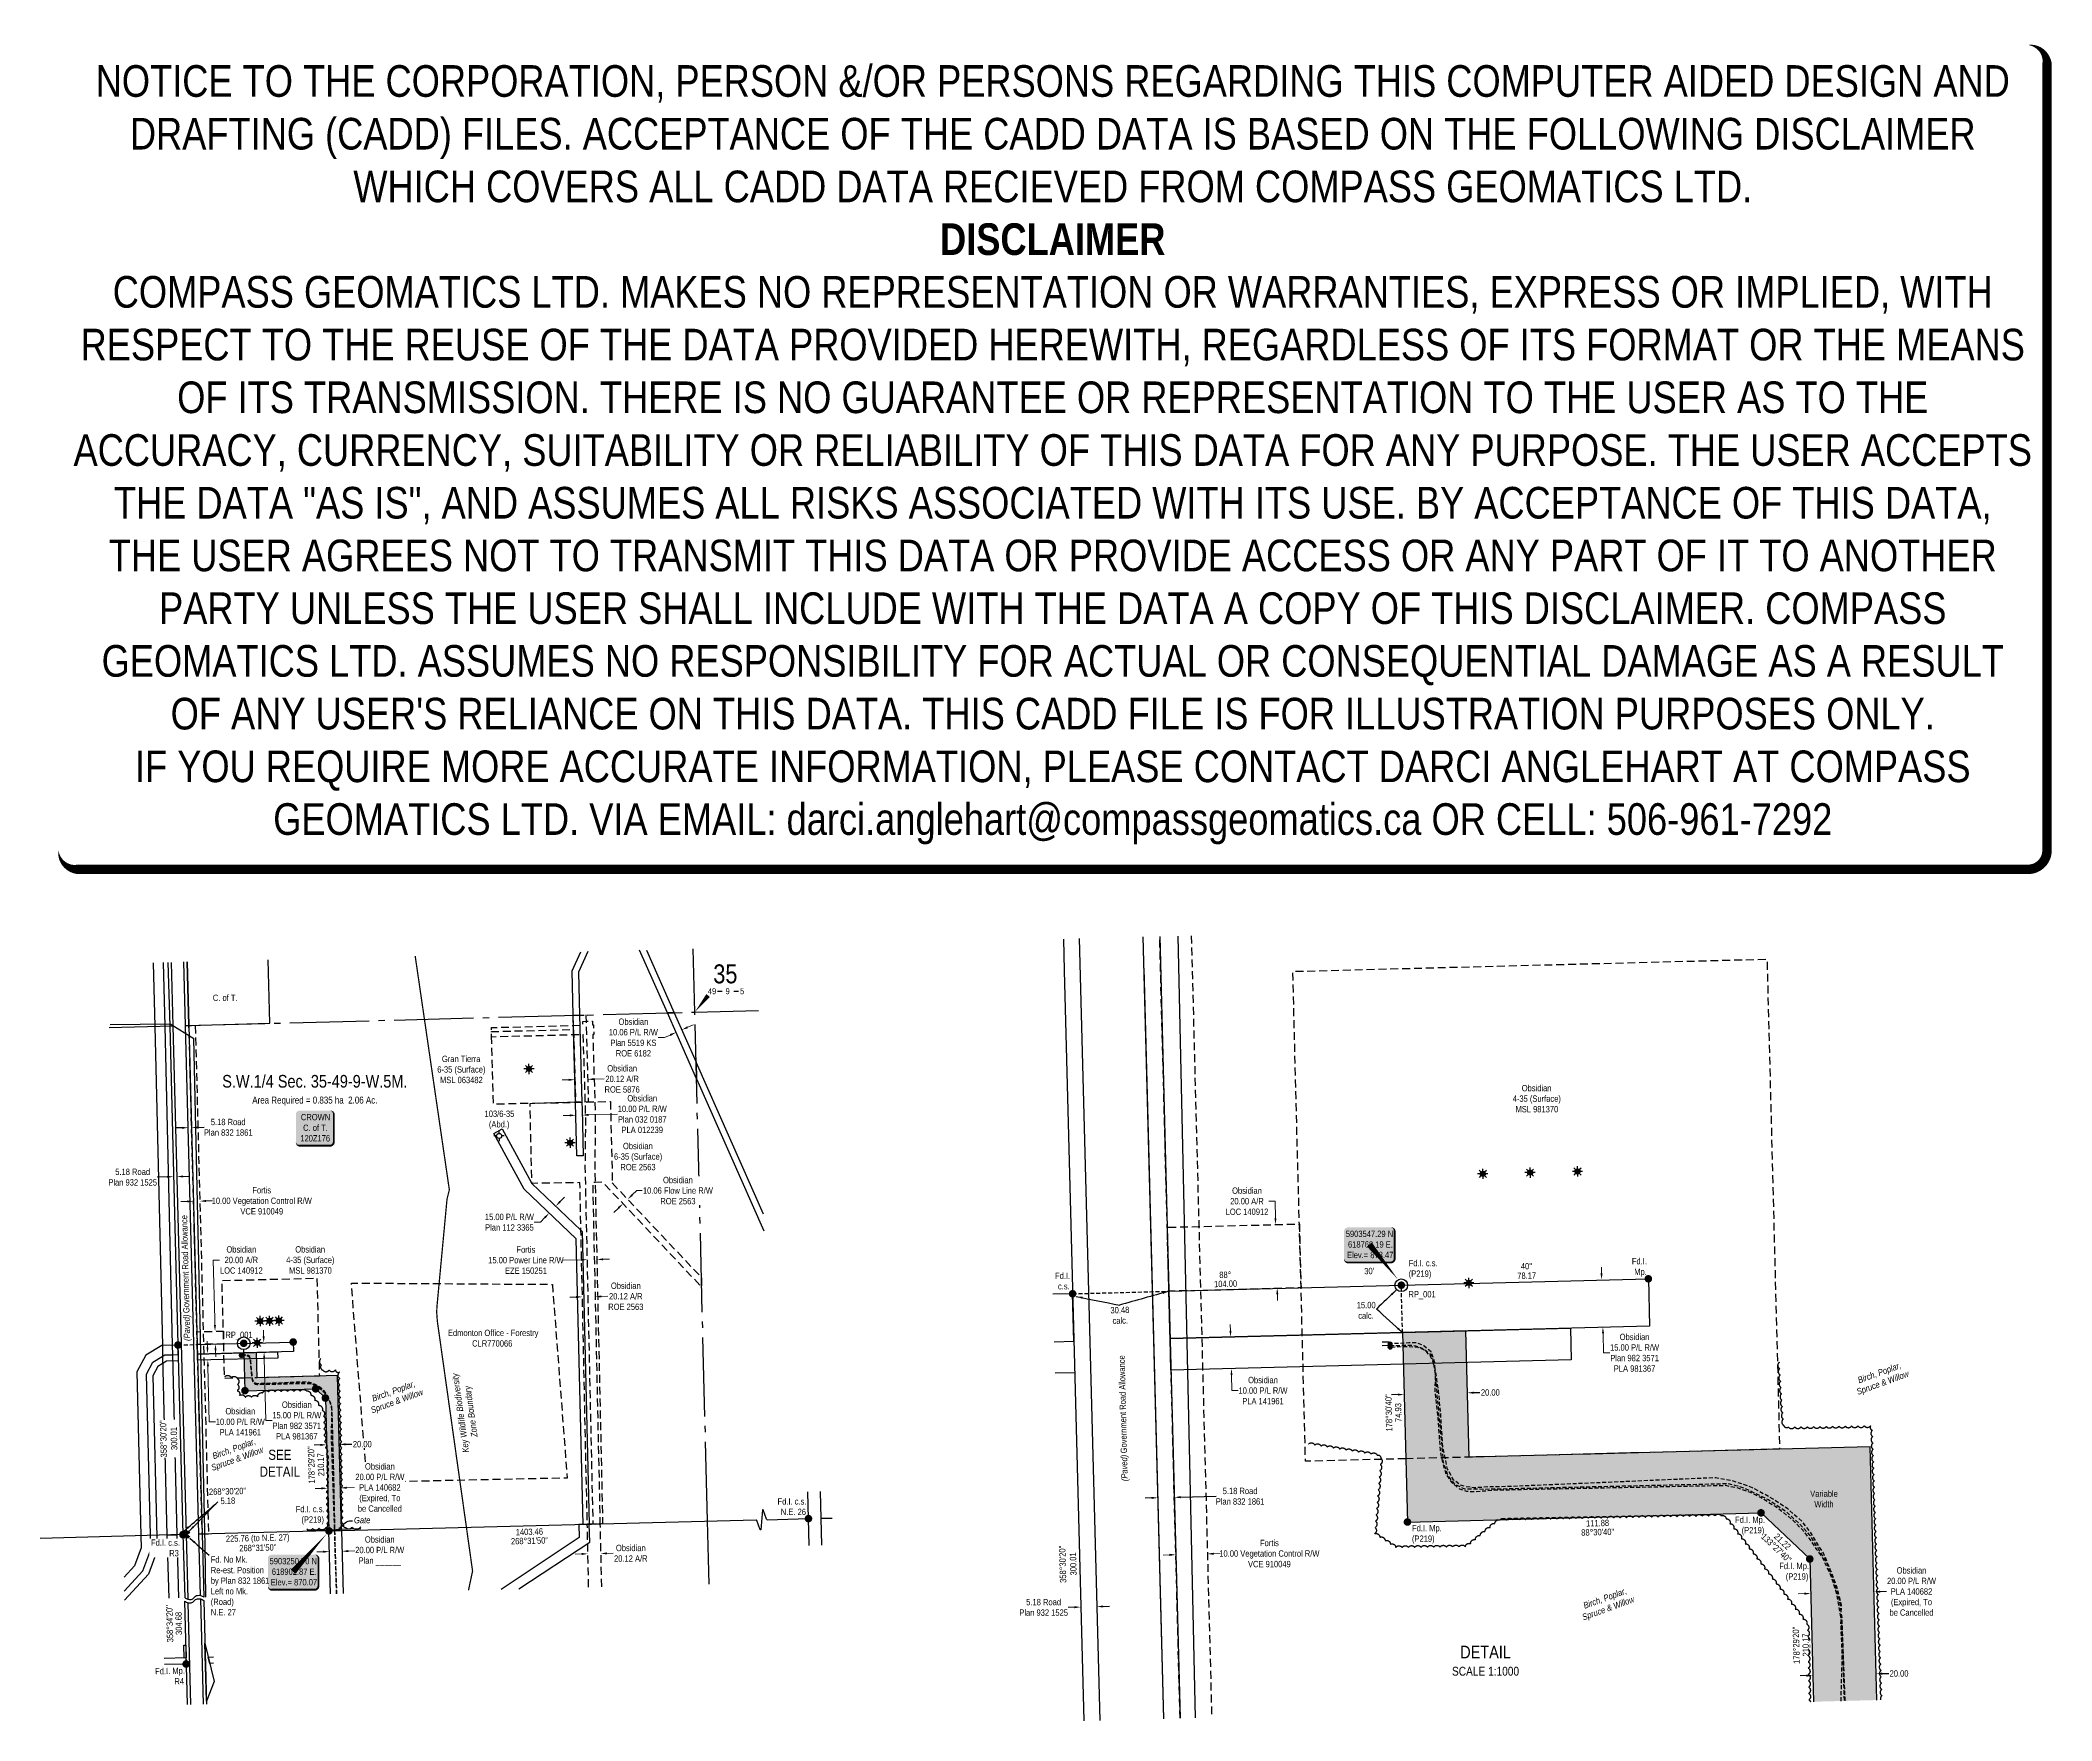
# Model space of a CAD drawing. Extents: x 618446 to 621626, y 5902951 to 5905607.
import ezdxf
from ezdxf.enums import TextEntityAlignment as Align

# ---------------------------------------------------------------- set-up
doc = ezdxf.new("R2010")
doc.units = 0
doc.header["$LTSCALE"] = 5
doc.header["$PDSIZE"] = 0.5
for name, pattern in [('0', [1, 1, 0]), ('DASHDOT2', [12.7, 6.35, -3.175, 0, -3.175]), ('foc-ACCESSROAD', [3.75, 2.5, -1.25]), ('foc-FLOWLINE', [3.75, 2.5, -1.25]), ('foc-QUARTERLINE', [33, 25, -3, 2, -3]), ('foc-TRAV', [1.875, 1.25, -0.625]), ('UG_PIPE', [1.875, 1.25, -0.625])]:
    doc.linetypes.add(name, pattern=pattern)
doc.layers.get('Defpoints').update_dxf_attribs({"color": 9})
for name, color, linetype in [('10', 1, 'Continuous'), ('35', 37, 'Continuous'), ('9', 3, 'Continuous'), ('AS-FENCE', 48, 'foc-FENCE'), ('AS-OWNER', 7, 'Continuous'), ('AS-PIPE-UG', 44, 'UG_PIPE'), ('AS-POWER', 104, 'foc-POWER'), ('AS-SYMBOL', 7, 'Continuous'), ('AS-WILDLIFE', 131, 'DASHDOT2'), ('C-AR', 13, 'foc-ACCESSROAD'), ('C-RW', 13, 'Continuous'), ('C-SYMBOL', 7, 'Continuous'), ('C-WS', 13, 'foc-ACCESSROAD'), ('C-WS-S', 8, 'Continuous'), ('DETAIL-T', 7, 'Continuous'), ('F-EZE', 190, 'foc-FLOWLINE'), ('F-RW', 190, 'Continuous'), ('F-VCE', 190, 'foc-FLOWLINE'), ('F-WS', 190, 'foc-ACCESSROAD'), ('F-WS-S', 8, 'Continuous'), ('L-AREAREQUIRED', 7, 'Continuous'), ('L-BD', 7, 'Continuous'), ('L-BD1', 253, 'Continuous'), ('L-MON', 1, 'Continuous'), ('L-MON-T', 1, 'Continuous'), ('L-ROAD-T', 7, 'Continuous'), ('L-SEC', 7, 'Continuous'), ('L-SECLBL', 7, 'Continuous'), ('L-SECQ', 8, 'foc-QUARTERLINE'), ('L-TITLEDB', 4, 'Continuous'), ('L-TITLEDB-T', 4, 'Continuous'), ('P-PROPOSED', 10, 'Continuous'), ('P-PROPOSED-H', 21, 'Continuous'), ('P-TRAV', 4, 'foc-TRAV'), ('P-TXT', 4, 'Continuous'), ('T-BUSH', 110, '0'), ('T-BUSH-T', 110, 'Continuous')]:
    doc.layers.add(name, color=color, linetype=linetype)
for name, color, linetype, lineweight in [('AS-GENERAL', 48, 'Continuous', 18), ('C-AR-T', 13, 'Continuous', 9), ('C-FLOWLINE-T', 13, 'Continuous', 9), ('C-RW-T', 13, 'Continuous', 9), ('C-WS-T', 13, 'Continuous', 9), ('F-EZE-T', 190, 'Continuous', 9), ('F-RW-T', 190, 'Continuous', 9), ('F-VCE-T', 190, 'Continuous', 9), ('F-WS-T', 190, 'Continuous', 9), ('T-TEXT', 48, 'Continuous', 18)]:
    doc.layers.add(name, color=color, linetype=linetype, lineweight=lineweight)
doc.layers.add('AS-PIPE-AG', color=7, linetype='Continuous', true_color=0x7d00fa)
doc.layers.add('DISCLAIMER', color=7, linetype='Continuous', plot=False)
doc.styles.add('100L', font='ARIALN.TTF', dxfattribs={"height": 11})
doc.styles.add('175L', font='ARIALN.TTF', dxfattribs={"height": 20})
doc.styles.add('240', font='ARIALN.TTF', dxfattribs={"height": 30})
doc.styles.add('80', font='ARIALN.TTF', dxfattribs={"height": 10})
doc.styles.add('80CG', font='ARIALN.TTF', dxfattribs={"height": 10})
doc.styles.add('80L', font='ARIALN.TTF', dxfattribs={"height": 10})
doc.styles.add('80LS', font='ARIALNI.TTF', dxfattribs={"height": 10})
doc.styles.add('foc-LtypeFont', font='ARIALN.TTF', dxfattribs={"height": 7.35})
doc.styles.add('SIMPLEX', font='ARIALN.TTF')
doc.linetypes.add('foc-FENCE', pattern='A,10,-1,["X",foc-LtypeFont,S=0.2,R=0,X=-0.625,Y=-0.75],-1.24', length=12.24)
doc.linetypes.add('foc-POWER', pattern='A,6,-1,["P",foc-LtypeFont,S=0.2,R=0,X=-0.625,Y=-0.75],-1.24,4', length=12.24)
doc.dimstyles.new('Compass 5 000', dxfattribs={"dimscale": 5, "dimtxt": 9, "dimasz": 2, "dimexe": 0.2, "dimexo": 0.0625, "dimgap": 0.5, "dimtad": 0, "dimtih": 1, "dimtoh": 1, "dimzin": 0, "dimdsep": 46, "dimtxsty": '80CG', "dimcen": 0.1, "dimse1": 1, "dimse2": 1, "dimclrd": 256, "dimclrt": 256, "dimaunit": 1, "dimadec": 4, "dimazin": 0, "dimtfac": 0.06, "dimtofl": 0, "dimtmove": 0, "dimatfit": 1, "dimfxl": 0.2, "dimtolj": 1, "dimtzin": 0, "dimlwd": -1, "dimarcsym": 0})

msp = doc.modelspace()

# ---------------------------------------------------------------- texts
at = {"layer": '35', "color": 3, "style": '80'}
for p in [(620609.441, 5903619.898), (618739.273, 5903555.708)]:
    msp.add_attdef('RP_001', p, 'RP', height=9.9964, dxfattribs=at)
at = {"layer": 'AS-GENERAL', "insert": (618941.971, 5903272.761), "char_height": 9.99625, "attachment_point": 1, "style": '80L'}
msp.add_mtext_dynamic_manual_height_columns('\\pi0.61017;{\\fArial Narrow|b0|i1|c0|p34;Gate}', width=24.65629, gutter_width=49.981, heights=[0], dxfattribs=at)
at = {"layer": 'AS-WILDLIFE', "insert": (619120.47, 5903438.5), "char_height": 10, "attachment_point": 5, "rotation": 98.027248, "style": '240'}
msp.add_mtext_dynamic_manual_height_columns('{\\fArial Narrow|b0|i1|c0|p34;Key Wildlife Biodiversity Zone Boundary}', width=122.39877, gutter_width=45, heights=[0], dxfattribs=at)
at = {"layer": 'C-SYMBOL', "color": 3, "style": '175L'}
msp.add_text('S.W.1/4 Sec. 35-49-9-W.5M.', height=19.99277, dxfattribs=at).set_placement((618880.618, 5903945.544), align=Align.BOTTOM_CENTER)
at = {"layer": 'C-WS-T', "char_height": 9.99625, "attachment_point": 1, "style": '80L'}
for insert in [(620770.973, 5903955.782), (618832.114, 5903700.775)]:
    msp.add_mtext_dynamic_manual_height_columns('\\pi17.574;Obsidian\\P\\pi3.2991;4-35 (Surface)\\P\\pi7.721;MSL 981370', width=78.96533, gutter_width=49.981, heights=[0], dxfattribs=dict(at, insert=insert))
at = {"layer": 'DETAIL-T', "color": 3, "attachment_point": 5, "style": '80CG'}
for s, insert, char_height, width in [('SEE\\PDETAIL', (618825.352, 5903357.696), 15.9942, 63.61311), ('DETAIL\\P{\\H0.7x;SCALE 1:1000}', (620731.326, 5903045.42), 19.99277, 223.77707)]:
    msp.add_mtext(s, dxfattribs=dict(at, insert=insert, char_height=char_height, width=width))
at = {"layer": 'F-WS-T', "char_height": 9.99625, "attachment_point": 1, "style": '80L'}
for s, width, insert in [('\\pi10.779;Gran Tierra\\P\\pi3.4389;6-35 (Surface)\\P\\pi7.7415;MSL 063482', 78.96533, (619070.722, 5904001.944)), ('\\pi-6.4585;103/6-35\\P\\pi0.39433;(Abd.)', 30.58648, (619155.417, 5903915.233)), ('\\pi0.50343;Edmonton Office - Forestry\\P\\pi38.733;CLR770066', 137.48362, (619090.51, 5903568.758))]:
    msp.add_mtext_dynamic_manual_height_columns(s, width=width, gutter_width=49.981, heights=[0], dxfattribs=dict(at, insert=insert))
at = {"layer": 'L-AREAREQUIRED', "color": 5, "style": '100L'}
msp.add_text('Area Required = 0.835 ha  2.06 Ac.', height=10.99602, dxfattribs=at).set_placement((618880.618, 5903923.052), align=Align.BOTTOM_CENTER)
at = {"layer": 'L-BD', "style": '80L'}
for s, height, rotation, p in [('104.00', 9.9964, 1.4889, (620320.333, 5903641.42)), ('88°', 9.9964, 1.4889, (620319.963, 5903655.661)), ("30'", 9.9964, 1.4889, (620547.345, 5903661.571)), ('78.17', 9.9964, 1.4889, (620796.402, 5903654.295)), ("40''", 9.9964, 1.4889, (620796.013, 5903669.284)), ("268°30'20''", 9.99638, 1.4884, (618742.759, 5903313.309)), ('5.18', 9.9964, 1.4884, (618743.148, 5903298.32)), ('225.76 (to N.E. 27)', 9.99638, 1.4695, (618790.308, 5903238.313)), ("268°31'50''", 9.99638, 1.4695, (619220.116, 5903235.089)), ('1403.46', 9.9964, 1.4695, (619219.751, 5903249.329)), ("268°31'50''", 9.99638, 1.4695, (618790.674, 5903224.073)), ("358°34'20''", 9.99638, 91.4276, (618651.113, 5903104.029)), ('304.68', 9.9964, 91.4276, (618665.354, 5903104.384))]:
    msp.add_text(s, height=height, rotation=rotation, dxfattribs=at).set_placement(p, align=Align.MIDDLE)
at = {"layer": 'L-BD1', "style": '80L'}
for s, height, rotation, p in [("178°30'40''", 9.99638, 91.4849, (620578.374, 5903437.426)), ('74.93', 9.9964, 91.4849, (620593.364, 5903437.814)), ("178°29'20''", 9.99638, 91.5116, (618875.114, 5903355.05)), ('210.17', 9.9964, 91.5116, (618890.103, 5903355.446)), ('111.88', 9.9964, 1.4874, (620908.393, 5903263.051)), ("88°30'40''", 9.9964, 1.4874, (620908.763, 5903248.811)), ("133°27'40''", 9.99638, 316.5395, (621190.971, 5903223.681)), ('21.22', 9.9964, 316.5395, (621200.769, 5903234.02)), ("178°29'20''", 9.99638, 91.5116, (621222.421, 5903070.029))]:
    msp.add_text(s, height=height, rotation=rotation, dxfattribs=at).set_placement(p, align=Align.MIDDLE)
at = {"layer": 'L-MON-T', "attachment_point": 1, "style": '80L'}
for s, width, insert, char_height in [('Fd.I. c.s.\\P(P219)', 43.72589, (620609.836, 5903679.115), 9.9962), ('\\pi1.0694;Fd.I. \\P\\pi4.7856;Mp.', 22.04377, (620961.566, 5903682.09), 9.99625), ('\\pi1.0694;Fd.I. \\P\\pi5.6447;c.s.', 22.04377, (620049.713, 5903659.156), 9.99625), ('\\pi1.077;Fd.I. c.s.\\P\\pi6.266;N.E. 26', 43.05986, (619611.001, 5903302.414), 9.99625), ('\\pi1.0614;Fd.I. c.s.\\P\\pi10.062;(P219)', 43.04429, (618849.274, 5903290.315), 9.99625), ('\\pi1.0614;Fd.I. Mp.\\P\\pi11.33;(P219)', 44.31257, (621124.87, 5903273.451), 9.99625), ('Fd.I. Mp.\\P(P219)', 44.31257, (620615.049, 5903260.134), 9.9962), ('Fd. No Mk.\\PRe-est. Position\\Pby Plan 832 1861\\PLeft no Mk.\\P(Road)\\PN.E. 27', 110.75009, (618716.092, 5903210.372), 9.99625), ('\\pi1.0614;Fd.I. Mp.\\P\\pi11.33;(P219)', 44.31257, (621194.553, 5903200.29), 9.99625)]:
    msp.add_mtext_dynamic_manual_height_columns(s, width=width, gutter_width=49.981, heights=[0], dxfattribs=dict(at, insert=insert, char_height=char_height))
at = {"layer": 'L-MON-T', "insert": (618626.967, 5903033.739), "char_height": 9.99625, "attachment_point": 1, "rotation": 1.428578, "style": '80L'}
msp.add_mtext_dynamic_manual_height_columns('\\pi1.0774;Fd.I. Mp. \\P\\pi31.141;R4', width=44.3286, gutter_width=49.981, heights=[0], dxfattribs=at)
at = {"layer": 'L-ROAD-T', "style": '80L'}
for p in [(618675.659, 5903672.489), (620157.749, 5903450.803)]:
    msp.add_text('Government Road Allowance', height=9.99625, rotation=91.363215, dxfattribs=at).set_placement(p, align=Align.MIDDLE_CENTER)
at = {"layer": 'L-TITLEDB-T', "insert": (618719.082, 5904098.603), "char_height": 9.99625, "attachment_point": 1, "style": '175L'}
msp.add_mtext_dynamic_manual_height_columns('\\pi0.32273;C. of T.', width=36.66878, gutter_width=99.962, heights=[0], dxfattribs=at)
at = {"layer": 'P-TXT', "insert": (620137.942, 5903604.484), "char_height": 9.99625, "attachment_point": 1, "rotation": 1.488912, "style": '80L'}
msp.add_mtext_dynamic_manual_height_columns('\\pi0.27841;30.48\\P\\pi3.057;calc.', width=28.24084, gutter_width=49.981, heights=[0], dxfattribs=at)
at = {"layer": 'P-TXT', "char_height": 9.99625, "attachment_point": 1, "style": '80L'}
for s, width, insert in [('\\pi-2.411;15.00\\P\\pi-0.041495;calc.', 22.04377, (620530.127, 5903612.749)), ('\\pi0.084783;Variable \\P\\pi6.6512;Width', 41.62741, (621244.42, 5903314.574))]:
    msp.add_mtext_dynamic_manual_height_columns(s, width=width, gutter_width=49.981, heights=[0], dxfattribs=dict(at, insert=insert))
at = {"layer": 'T-BUSH-T', "char_height": 9.99625, "attachment_point": 1, "rotation": 20, "style": '80L'}
for insert in [(621310.863, 5903490.56), (618962.029, 5903461.597), (618709.754, 5903370.579), (620877.064, 5903134.077)]:
    msp.add_mtext_dynamic_manual_height_columns('\\pi8.1521;{\\fArial Narrow|b0|i1|c0|p34;Birch, Poplar, \\P\\pi0.10597;Spruce & Willow}', width=83.38674, gutter_width=49.981, heights=[0], dxfattribs=dict(at, insert=insert))
at = {"layer": 'T-TEXT', "style": '80LS'}
for p in [(618678.117, 5903571.877), (620160.207, 5903350.19)]:
    msp.add_text('(Paved)', height=9.9962, rotation=91.363215, dxfattribs=at).set_placement(p, align=Align.MIDDLE_CENTER)

# ---------------------------------------------------------------- blocks, each defined once
blk = doc.blocks.new('L-SECLBL')
at = {"layer": '9', "color": 7}
for p, q in [((-5.1, -27.8), (-12.3, -27.8)), ((20.7, -27.8), (13.5, -27.8))]:
    blk.add_line(p, q, dxfattribs=at)
at = {"layer": '10', "color": 2, "style": 'SIMPLEX'}
blk.add_attdef('SEC', text='', height=30, dxfattribs=at).set_placement((0, 0), align=Align.MIDDLE)
at = {"layer": '10', "color": 5, "style": '80L'}
blk.add_attdef('TWP', text='', height=9.5, dxfattribs=at).set_placement((-14.4, -27.4), align=Align.MIDDLE_RIGHT)
blk.add_attdef('RGE', text='', height=9.5, dxfattribs=at).set_placement((3.6, -27.4), align=Align.MIDDLE_CENTER)
blk.add_attdef('MER', text='', height=9.5, dxfattribs=at).set_placement((23.2, -27.4), align=Align.MIDDLE_LEFT)
blk = doc.blocks.new('*D428')
at = {"layer": 'C-AR-T', "transparency": 16777216}
for p, q in [((619293.6, 5903620.5), (619283.6, 5903620.3)), ((619333.7, 5903621.4), (619343.7, 5903621.6))]:
    blk.add_line(p, q, dxfattribs=at)
for points in [[(619293.5, 5903622.2), (619293.6, 5903618.8), (619303.6, 5903620.7)], [(619333.6, 5903623), (619333.7, 5903619.7), (619323.7, 5903621.1)]]:
    blk.add_solid(points, dxfattribs=at)
at = {"layer": 'Defpoints', "color": 0, "transparency": 16777216}
for p in [(619303.5, 5903621.5), (619323.7, 5903622), (619323.7, 5903621.1)]:
    blk.add_point(p, dxfattribs=at)
at = {"layer": 'C-AR-T', "transparency": 16777216, "insert": (619372.2, 5903621.6), "char_height": 10, "attachment_point": 5, "style": '80CG'}
blk.add_mtext('\\A1;Obsidian\\P20.12 A/R\\PROE 2563', dxfattribs=at)
blk = doc.blocks.new('*D429')
at = {"layer": 'C-AR-T', "transparency": 16777216}
for p, q in [((619281.8, 5903963.8), (619271.8, 5903963.6)), ((619322, 5903964.9), (619337.9, 5903965.3))]:
    blk.add_line(p, q, dxfattribs=at)
for points in [[(619281.8, 5903965.5), (619281.8, 5903962.2), (619291.8, 5903964.1)], [(619321.9, 5903966.6), (619322, 5903963.2), (619312, 5903964.6)]]:
    blk.add_solid(points, dxfattribs=at)
at = {"layer": 'Defpoints', "color": 0, "transparency": 16777216}
for p in [(619291.5, 5903974.3), (619311.7, 5903974.8), (619312, 5903964.6)]:
    blk.add_point(p, dxfattribs=at)
at = {"layer": 'C-AR-T', "transparency": 16777216, "insert": (619366.4, 5903965.3), "char_height": 10, "attachment_point": 5, "style": '80CG'}
blk.add_mtext('\\A1;Obsidian\\P20.12 A/R\\PROE 5876', dxfattribs=at)
blk = doc.blocks.new('*D430')
at = {"layer": 'C-AR-T', "transparency": 16777216}
for p, q in [((618730.1, 5903679), (618720.1, 5903679)), ((618720.1, 5903679), (618722.4, 5903586.1)), ((618722.7, 5903576.1), (618722.4, 5903586.1)), ((618723.7, 5903536.1), (618723.9, 5903526.1))]:
    blk.add_line(p, q, dxfattribs=at)
for points in [[(618724.3, 5903576.2), (618721, 5903576.1), (618722.9, 5903566.1)], [(618725.3, 5903536.2), (618722, 5903536.1), (618723.4, 5903546.1)]]:
    blk.add_solid(points, dxfattribs=at)
at = {"layer": 'Defpoints', "color": 0, "transparency": 16777216}
for p in [(618722.9, 5903566.1), (618724.1, 5903566.2), (618724.6, 5903546.2)]:
    blk.add_point(p, dxfattribs=at)
at = {"layer": 'C-AR-T', "transparency": 16777216, "insert": (618764.4, 5903679), "char_height": 10, "attachment_point": 5, "style": '80CG'}
blk.add_mtext('\\A1;Obsidian\\P20.00 A/R\\PLOC 140912', dxfattribs=at)
blk = doc.blocks.new('*D431')
at = {"layer": 'C-AR-T', "transparency": 16777216}
for p, q in [((619302.3, 5903214.3), (619292.3, 5903214.1)), ((619342.4, 5903215.1), (619352.4, 5903215.3))]:
    blk.add_line(p, q, dxfattribs=at)
for points in [[(619302.3, 5903215.9), (619302.3, 5903212.6), (619312.3, 5903214.5)], [(619342.4, 5903216.8), (619342.4, 5903213.5), (619332.4, 5903214.9)]]:
    blk.add_solid(points, dxfattribs=at)
at = {"layer": 'Defpoints', "color": 0, "transparency": 16777216}
for p in [(619332.4, 5903214.9), (619313.1, 5903176.8), (619333.2, 5903177.3)]:
    blk.add_point(p, dxfattribs=at)
at = {"layer": 'C-AR-T', "transparency": 16777216, "insert": (619380.1, 5903215.3), "char_height": 10, "attachment_point": 5, "style": '80CG'}
blk.add_mtext('\\A1;Obsidian\\P20.12 A/R', dxfattribs=at)
blk = doc.blocks.new('*D432')
at = {"layer": 'C-FLOWLINE-T', "transparency": 16777216}
for p, q in [((619382.4, 5903781.8), (619389.6, 5903788.7)), ((619389.6, 5903788.7), (619399.6, 5903788.7)), ((619360.5, 5903761.2), (619353.2, 5903754.3))]:
    blk.add_line(p, q, dxfattribs=at)
for points in [[(619381.2, 5903783), (619383.5, 5903780.6), (619375.1, 5903775)], [(619359.4, 5903762.4), (619361.6, 5903760), (619367.8, 5903768.1)]]:
    blk.add_solid(points, dxfattribs=at)
at = {"layer": 'Defpoints', "color": 0, "transparency": 16777216}
for p in [(619367.8, 5903768.1), (619434.3, 5903697.5), (619441.6, 5903704.4)]:
    blk.add_point(p, dxfattribs=at)
at = {"layer": 'C-FLOWLINE-T', "transparency": 16777216, "insert": (619454.6, 5903788.7), "char_height": 10, "attachment_point": 5, "style": '80CG', "bg_fill": 3, "box_fill_scale": 1.1, "bg_fill_color": 256, "bg_fill_true_color": 13158600, "bg_fill_transparency": 0}
blk.add_mtext('\\A1;Obsidian\\P10.06 Flow Line R/W\\PROE 2563', dxfattribs=at)
blk = doc.blocks.new('*D433')
at = {"layer": 'C-RW-T', "transparency": 16777216}
for p, q in [((619433.2, 5904030.7), (619423.2, 5904030.7)), ((619442.4, 5904034.7), (619433.2, 5904030.7)), ((619469.9, 5904046.9), (619479, 5904051))]:
    blk.add_line(p, q, dxfattribs=at)
for points in [[(619441.7, 5904036.3), (619443.1, 5904033.2), (619451.5, 5904038.8)], [(619469.2, 5904048.4), (619470.5, 5904045.4), (619460.7, 5904042.9)]]:
    blk.add_solid(points, dxfattribs=at)
at = {"layer": 'Defpoints', "color": 0, "transparency": 16777216}
for p in [(619451.5, 5904038.8), (619454.8, 5904031.3), (619464, 5904035.4)]:
    blk.add_point(p, dxfattribs=at)
at = {"layer": 'C-RW-T', "transparency": 16777216, "insert": (619384.2, 5904030.7), "char_height": 10, "attachment_point": 5, "style": '80CG'}
blk.add_mtext('\\A1;Obsidian\\P10.06 P/L R/W\\PPlan 5519 KS\\PROE 6182', dxfattribs=at)
blk = doc.blocks.new('*D434')
at = {"layer": 'C-RW-T', "transparency": 16777216}
for p, q in [((619283.3, 5903907.6), (619273.3, 5903907.3)), ((619313.3, 5903908.4), (619359.1, 5903909.6))]:
    blk.add_line(p, q, dxfattribs=at)
for points in [[(619283.3, 5903909.3), (619283.4, 5903905.9), (619293.3, 5903907.9)], [(619313.2, 5903910.1), (619313.3, 5903906.7), (619303.3, 5903908.1)]]:
    blk.add_solid(points, dxfattribs=at)
at = {"layer": 'Defpoints', "color": 0, "transparency": 16777216}
for p in [(619289.2, 5904061.4), (619299.2, 5904061.7), (619293.3, 5903907.9)]:
    blk.add_point(p, dxfattribs=at)
at = {"layer": 'C-RW-T', "transparency": 16777216, "insert": (619398.2, 5903909.6), "char_height": 10, "attachment_point": 5, "style": '80CG'}
blk.add_mtext('\\A1;Obsidian\\P10.00 P/L R/W\\PPlan 032 0187\\PPLA 012239', dxfattribs=at)
blk = doc.blocks.new('*D435')
at = {"layer": 'C-RW-T', "transparency": 16777216}
for p, q in [((618891.1, 5903317.9), (618881.1, 5903317.7)), ((618931.1, 5903319), (618943.9, 5903319.3))]:
    blk.add_line(p, q, dxfattribs=at)
for points in [[(618891, 5903319.6), (618891.1, 5903316.3), (618901.1, 5903318.2)], [(618931, 5903320.6), (618931.1, 5903317.3), (618921.1, 5903318.7)]]:
    blk.add_solid(points, dxfattribs=at)
at = {"layer": 'Defpoints', "color": 0, "transparency": 16777216}
for p in [(618898.8, 5903404.8), (618918.8, 5903405.3), (618921.1, 5903318.7)]:
    blk.add_point(p, dxfattribs=at)
at = {"layer": 'C-RW-T', "transparency": 16777216, "insert": (618983.4, 5903319.3), "char_height": 10, "attachment_point": 5, "style": '80CG', "bg_fill": 3, "box_fill_scale": 1.1, "bg_fill_color": 256, "bg_fill_true_color": 13158600, "bg_fill_transparency": 0}
blk.add_mtext('\\A1;Obsidian\\P20.00 P/L R/W\\PPLA 140682\\P(Expired, To \\Pbe Cancelled', dxfattribs=at)
blk = doc.blocks.new('*D436')
at = {"layer": 'C-RW-T', "transparency": 16777216}
for p, q in [((618799.6, 5903558.2), (618799.4, 5903568.2)), ((618800.5, 5903523.3), (618803, 5903425.2)), ((618803, 5903425.2), (618813, 5903425.2))]:
    blk.add_line(p, q, dxfattribs=at)
for points in [[(618801.3, 5903558.3), (618798, 5903558.2), (618799.9, 5903548.2)], [(618802.2, 5903523.3), (618798.9, 5903523.2), (618800.3, 5903533.3)]]:
    blk.add_solid(points, dxfattribs=at)
at = {"layer": 'Defpoints', "color": 0, "transparency": 16777216}
for p in [(618799.9, 5903548.2), (618831.2, 5903549), (618831.5, 5903534)]:
    blk.add_point(p, dxfattribs=at)
at = {"layer": 'C-RW-T', "transparency": 16777216, "insert": (618852.1, 5903425.2), "char_height": 10, "attachment_point": 5, "style": '80CG'}
blk.add_mtext('\\A1;Obsidian\\P15.00 P/L R/W\\PPlan 982 3571\\PPLA 981367', dxfattribs=at)
blk = doc.blocks.new('*D437')
at = {"layer": 'C-RW-T', "transparency": 16777216}
for p, q in [((618710.9, 5903540.8), (618710.6, 5903550.8)), ((618711.6, 5903510.8), (618713.7, 5903423.2)), ((618713.7, 5903423.2), (618723.7, 5903423.2))]:
    blk.add_line(p, q, dxfattribs=at)
for points in [[(618712.5, 5903540.8), (618709.2, 5903540.8), (618711.1, 5903530.8)], [(618713.3, 5903510.9), (618709.9, 5903510.8), (618711.4, 5903520.8)]]:
    blk.add_solid(points, dxfattribs=at)
at = {"layer": 'Defpoints', "color": 0, "transparency": 16777216}
for p in [(618711.3, 5903530.8), (618711.4, 5903520.8), (618711.6, 5903520.8)]:
    blk.add_point(p, dxfattribs=at)
at = {"layer": 'C-RW-T', "transparency": 16777216, "insert": (618762.8, 5903423.2), "char_height": 10, "attachment_point": 5, "style": '80CG'}
blk.add_mtext('\\A1;Obsidian\\P10.00 P/L R/W\\PPLA 141961', dxfattribs=at)
blk = doc.blocks.new('*D438')
at = {"layer": 'Defpoints', "color": 0, "transparency": 16777216}
for p in [(619311.2, 5903687.9), (619326.2, 5903688.2), (619326.4, 5903679.8)]:
    blk.add_point(p, dxfattribs=at)
at = {"layer": 'F-EZE-T', "transparency": 16777216}
for p, q in [((619301.4, 5903679.3), (619273.4, 5903678.7)), ((619336.4, 5903680.1), (619346.4, 5903680.3))]:
    blk.add_line(p, q, dxfattribs=at)
for points in [[(619301.4, 5903681), (619301.4, 5903677.6), (619311.4, 5903679.5)], [(619336.4, 5903681.7), (619336.4, 5903678.4), (619326.4, 5903679.8)]]:
    blk.add_solid(points, dxfattribs=at)
at = {"layer": 'F-EZE-T', "transparency": 16777216, "insert": (619214.3, 5903678.7), "char_height": 10, "attachment_point": 5, "style": '80CG'}
blk.add_mtext('\\A1;Fortis\\P15.00 Power Line R/W\\PEZE 150251', dxfattribs=at)
blk = doc.blocks.new('*D439')
at = {"layer": 'Defpoints', "color": 0, "transparency": 16777216}
for p in [(619228.9, 5903774.4), (619239.2, 5903785.2), (619251.1, 5903753.2)]:
    blk.add_point(p, dxfattribs=at)
at = {"layer": 'F-RW-T', "transparency": 16777216}
for p, q in [((619268.3, 5903771.3), (619275.2, 5903778.6)), ((619244.2, 5903746), (619237.3, 5903738.7)), ((619237.3, 5903738.7), (619227.3, 5903738.7))]:
    blk.add_line(p, q, dxfattribs=at)
for points in [[(619243, 5903747.1), (619245.4, 5903744.8), (619251.1, 5903753.2)], [(619267.1, 5903772.5), (619269.5, 5903770.2), (619261.4, 5903764.1)]]:
    blk.add_solid(points, dxfattribs=at)
at = {"layer": 'F-RW-T', "transparency": 16777216, "insert": (619188.2, 5903738.7), "char_height": 10, "attachment_point": 5, "style": '80CG'}
blk.add_mtext('\\A1;15.00 P/L R/W\\PPlan 112 3365', dxfattribs=at)
blk = doc.blocks.new('*D440')
at = {"layer": 'Defpoints', "color": 0, "transparency": 16777216}
for p in [(618689.5, 5903741.3), (618698.8, 5903772.1), (618699.5, 5903741.5)]:
    blk.add_point(p, dxfattribs=at)
at = {"layer": 'F-VCE-T', "transparency": 16777216}
for p, q in [((618678.8, 5903771.6), (618668.8, 5903771.4)), ((618708.8, 5903772.3), (618718.8, 5903772.6))]:
    blk.add_line(p, q, dxfattribs=at)
for points in [[(618678.8, 5903773.3), (618678.8, 5903769.9), (618688.8, 5903771.8)], [(618708.8, 5903774), (618708.8, 5903770.6), (618698.8, 5903772.1)]]:
    blk.add_solid(points, dxfattribs=at)
at = {"layer": 'F-VCE-T', "transparency": 16777216, "insert": (618796.7, 5903772.6), "char_height": 10, "attachment_point": 5, "style": '80CG'}
blk.add_mtext('\\A1;Fortis\\P10.00 Vegetation Control R/W\\PVCE 910049', dxfattribs=at)
blk = doc.blocks.new('*D441')
at = {"layer": 'Defpoints', "color": 0, "transparency": 16777216}
for p in [(618681, 5903872.1), (618685.8, 5903888.3), (618686.2, 5903872.2)]:
    blk.add_point(p, dxfattribs=at)
at = {"layer": 'L-TITLEDB-T', "transparency": 16777216}
for p, q in [((618670.6, 5903888), (618660.6, 5903887.7)), ((618695.8, 5903888.6), (618705.8, 5903888.8))]:
    blk.add_line(p, q, dxfattribs=at)
for points in [[(618670.6, 5903889.6), (618670.6, 5903886.3), (618680.6, 5903888.2)], [(618695.8, 5903890.2), (618695.8, 5903886.9), (618685.8, 5903888.3)]]:
    blk.add_solid(points, dxfattribs=at)
at = {"layer": 'L-TITLEDB-T', "transparency": 16777216, "insert": (618743.7, 5903888.8), "char_height": 10, "attachment_point": 5, "style": '80CG'}
blk.add_mtext('\\A1;5.18 Road\\PPlan 832 1861', dxfattribs=at)
blk = doc.blocks.new('GABD')
for p, q in [((-0.81, 0), (-1.62, 0)), ((0, 0.81), (0, 1.62)), ((1.62, 0), (0.81, 0)), ((0, -0.81), (0, -1.62))]:
    blk.add_line(p, q)
blk.add_circle((0, 0), 0.8)
blk = doc.blocks.new('GAS')
h = blk.add_hatch(color=255)
h.dxf.hatch_style = 1
edge = h.paths.add_edge_path()
edge.add_arc((0, 0), 0.9, 0, 360)
for p, q in [((-0.81, 0), (-1.62, 0)), ((-0.57, 0.57), (-1.14, 1.14)), ((0, 0.81), (0, 1.62)), ((0.57, 0.57), (1.14, 1.14)), ((1.62, 0), (0.81, 0)), ((-0.57, -0.57), (-1.14, -1.14)), ((0, -0.81), (0, -1.62)), ((1.14, -1.14), (0.57, -0.57))]:
    blk.add_line(p, q)
blk.add_circle((0, 0), 0.8)
blk = doc.blocks.new('*U445')
h = blk.add_hatch(color=255)
edge = h.paths.add_edge_path()
edge.add_line((-24, -28.5), (24, -28.5))
edge.add_arc((24, -22.5), 6, 270, 360)
edge.add_line((30, -22.5), (30, 21))
edge.add_arc((24, 21), 6, 0, 90)
edge.add_line((24, 27), (-24, 27))
edge.add_arc((-24, 21), 6, 90, 180)
edge.add_line((-30, 21), (-30, -22.5))
edge.add_arc((-24, -22.5), 6, 180, 270)
at = {"color": 14, "flags": 128}
blk.add_lwpolyline([(-24, -28.5, 3, 3, 0), (24, -28.5, 3, 3, 0.414214), (30, -22.5, 3, 3, 0), (30, 21, 3, 0, 0.414214), (24, 27, 0, 0, 0), (-24, 27, 0, 0, 0.414214), (-30, 21, 0, 0, 0), (-30, -22.5, 0, 3, 0.414214)], format="xyseb", close=True, dxfattribs=at)
at = {"color": 14, "style": '80'}
blk.add_attdef('ENTER_TEXT_001', (-26.8, -4.9), '', height=10, dxfattribs=at)
blk = doc.blocks.new('fdia')
at = {"color": 255, "const_width": 1}
blk.add_lwpolyline([(-0.5, 0, 1), (0.5, 0, 1)], format="xyb", close=True, dxfattribs=at)
blk = doc.blocks.new('Fdiaa')
blk.add_blockref('fdia', (0, 0))
blk = doc.blocks.new('fdib')
at = {"color": 1, "const_width": 1.6}
blk.add_lwpolyline([(-0.4, 0, 1), (0.4, 0, 1)], format="xyb", close=True, dxfattribs=at)
at = {"color": 1}
blk.add_circle((0, 0), 0.8, dxfattribs=at)
blk = doc.blocks.new('Fdibb')
blk.add_blockref('fdib', (0, 0))
blk = doc.blocks.new('fdicc')
for name in ['Fdibb', 'Fdiaa']:
    blk.add_blockref(name, (0, 0))
blk = doc.blocks.new('FDI')
blk.add_blockref('fdicc', (0, 0))
blk = doc.blocks.new('RISER')
h = blk.add_hatch(color=255)
h.dxf.hatch_style = 1
edge = h.paths.add_edge_path()
edge.add_arc((0, 0), 0.7, 0, 360)
blk.add_hatch(color=13).paths.add_polyline_path([(0.58, -0.15), (-0.58, -0.15, 0.774597)])
at = {"color": 13}
blk.add_line((-0.58, -0.15), (0.58, -0.15), dxfattribs=at)
blk.add_circle((0, 0), 0.6, dxfattribs=at)
blk = doc.blocks.new('TEMP')
h = blk.add_hatch(color=255)
h.dxf.hatch_style = 1
h.paths.add_polyline_path([(0, 0.25), (-0.67, 1.15), (-0.67, 0.67), (-1.15, 0.67), (-0.25, 0), (-1.15, -0.67), (-0.67, -0.67), (-0.67, -1.15), (0, -0.25), (0.67, -1.15), (0.67, -0.67), (1.15, -0.67), (0.25, 0), (1.15, 0.67), (0.67, 0.67), (0.67, 1.15)])
h.paths.add_polyline_path([(0.57, 0.85), (0.57, 0.57), (0.85, 0.57), (0.08, 0), (0.85, -0.57), (0.57, -0.57), (0.57, -0.85), (0, -0.08), (-0.57, -0.85), (-0.57, -0.57), (-0.85, -0.57), (-0.08, 0), (-0.85, 0.57), (-0.57, 0.57), (-0.57, 0.85), (0, 0.08)], flags=16)
h = blk.add_hatch(color=1)
h.dxf.hatch_style = 1
h.paths.add_polyline_path([(0, 0.08), (-0.57, 0.85), (-0.57, 0.57), (-0.85, 0.57), (-0.08, 0), (-0.85, -0.57), (-0.57, -0.57), (-0.57, -0.85), (0, -0.08), (0.57, -0.85), (0.57, -0.57), (0.85, -0.57), (0.08, 0), (0.85, 0.57), (0.57, 0.57), (0.57, 0.85)])
at = {"color": 1}
for p, q in [((-0.08, 0), (0.08, 0)), ((0, 0.08), (0, -0.08))]:
    blk.add_line(p, q, dxfattribs=at)
at = {"color": 255, "flags": 128}
blk.add_lwpolyline([(-0.25, 0), (-1.15, 0.67), (-0.67, 0.67), (-0.67, 1.15), (0, 0.25), (0.67, 1.15), (0.67, 0.67), (1.15, 0.67), (0.25, 0), (1.15, -0.67), (0.67, -0.67), (0.67, -1.15), (0, -0.25), (-0.67, -1.15), (-0.67, -0.67), (-1.15, -0.67)], close=True, dxfattribs=at)
at = {"color": 1, "flags": 128}
blk.add_lwpolyline([(-0.08, 0), (-0.85, 0.57), (-0.57, 0.57), (-0.57, 0.85), (0, 0.08), (0.57, 0.85), (0.57, 0.57), (0.85, 0.57), (0.08, 0), (0.85, -0.57), (0.57, -0.57), (0.57, -0.85), (0, -0.08), (-0.57, -0.85), (-0.57, -0.57), (-0.85, -0.57)], close=True, dxfattribs=at)
blk = doc.blocks.new('*D447')
at = {"layer": 'C-RW-T', "transparency": 16777216}
for p, q in [((618893.7, 5903217.7), (618883.7, 5903217.5)), ((618933.7, 5903218.8), (618943.7, 5903219.1))]:
    blk.add_line(p, q, dxfattribs=at)
for points in [[(618893.7, 5903219.4), (618893.8, 5903216.1), (618903.7, 5903218)], [(618933.7, 5903220.5), (618933.8, 5903217.1), (618923.7, 5903218.5)]]:
    blk.add_solid(points, dxfattribs=at)
at = {"layer": 'Defpoints', "color": 0, "transparency": 16777216}
for p in [(618903.7, 5903218), (618903.9, 5903209.9), (618923.9, 5903210.5)]:
    blk.add_point(p, dxfattribs=at)
at = {"layer": 'C-RW-T', "transparency": 16777216, "insert": (618983.2, 5903219.1), "char_height": 10, "attachment_point": 5, "style": '80CG'}
blk.add_mtext('\\A1;Obsidian\\P20.00 P/L R/W\\PPlan ______', dxfattribs=at)
blk = doc.blocks.new('*D448')
at = {"layer": 'C-AR-T', "transparency": 16777216}
for p, q in [((620398.5, 5903771.9), (620388.5, 5903771.9)), ((620399.2, 5903745), (620398.5, 5903771.9)), ((620402.2, 5903624.9), (620402.4, 5903614.9))]:
    blk.add_line(p, q, dxfattribs=at)
for points in [[(620400.8, 5903745), (620397.5, 5903744.9), (620399.4, 5903735)], [(620403.8, 5903624.9), (620400.5, 5903624.8), (620401.9, 5903634.9)]]:
    blk.add_solid(points, dxfattribs=at)
at = {"layer": 'Defpoints', "color": 0, "transparency": 16777216}
for p in [(620375.4, 5903734.4), (620399.4, 5903735), (620377.9, 5903634.3)]:
    blk.add_point(p, dxfattribs=at)
at = {"layer": 'C-AR-T', "transparency": 16777216, "insert": (620354.2, 5903771.9), "char_height": 10, "attachment_point": 5, "style": '80CG'}
blk.add_mtext('\\A1;Obsidian\\P20.00 A/R\\PLOC 140912', dxfattribs=at)
blk = doc.blocks.new('*D449')
at = {"layer": 'C-RW-T', "transparency": 16777216}
for p, q in [((621235.3, 5903151.5), (621225.3, 5903151.3)), ((621355.2, 5903154.7), (621365.2, 5903154.9))]:
    blk.add_line(p, q, dxfattribs=at)
for points in [[(621235.3, 5903153.2), (621235.4, 5903149.8), (621245.3, 5903151.8)], [(621355.1, 5903156.3), (621355.2, 5903153), (621345.2, 5903154.4)]]:
    blk.add_solid(points, dxfattribs=at)
at = {"layer": 'Defpoints', "color": 0, "transparency": 16777216}
for p in [(621245.7, 5903138.2), (621345.2, 5903154.4), (621345.6, 5903140.8)]:
    blk.add_point(p, dxfattribs=at)
at = {"layer": 'C-RW-T', "transparency": 16777216, "insert": (621404.7, 5903154.9), "char_height": 10, "attachment_point": 5, "style": '80CG'}
blk.add_mtext('\\A1;Obsidian\\P20.00 P/L R/W\\PPLA 140682\\P(Expired, To \\Pbe Cancelled', dxfattribs=at)
blk = doc.blocks.new('*D450')
at = {"layer": 'C-RW-T', "transparency": 16777216}
for p, q in [((620914.7, 5903657.9), (620914.4, 5903667.9)), ((620917.1, 5903563), (620917.9, 5903532.3)), ((620917.9, 5903532.3), (620927.9, 5903532.3))]:
    blk.add_line(p, q, dxfattribs=at)
for points in [[(620916.3, 5903657.9), (620913, 5903657.8), (620914.9, 5903647.9)], [(620918.7, 5903563), (620915.4, 5903563), (620916.8, 5903573)]]:
    blk.add_solid(points, dxfattribs=at)
at = {"layer": 'Defpoints', "color": 0, "transparency": 16777216}
for p in [(620913, 5903647.8), (620914.9, 5903647.9), (620914.9, 5903573)]:
    blk.add_point(p, dxfattribs=at)
at = {"layer": 'C-RW-T', "transparency": 16777216, "insert": (620966.9, 5903532.3), "char_height": 10, "attachment_point": 5, "style": '80CG'}
blk.add_mtext('\\A1;Obsidian\\P15.00 P/L R/W\\PPlan 982 3571\\PPLA 981367', dxfattribs=at)
blk = doc.blocks.new('*D451')
at = {"layer": 'C-RW-T', "transparency": 16777216}
for p, q in [((620328.1, 5903567.1), (620327.8, 5903577.1)), ((620329.8, 5903497.2), (620330.4, 5903472.5)), ((620330.4, 5903472.5), (620340.4, 5903472.5))]:
    blk.add_line(p, q, dxfattribs=at)
for points in [[(620329.7, 5903567.1), (620326.4, 5903567), (620328.3, 5903557.1)], [(620331.4, 5903497.2), (620328.1, 5903497.1), (620329.5, 5903507.2)]]:
    blk.add_solid(points, dxfattribs=at)
at = {"layer": 'Defpoints', "color": 0, "transparency": 16777216}
for p in [(620313.9, 5903556.7), (620315.1, 5903506.8), (620329.5, 5903507.2)]:
    blk.add_point(p, dxfattribs=at)
at = {"layer": 'C-RW-T', "transparency": 16777216, "insert": (620379.5, 5903472.5), "char_height": 10, "attachment_point": 5, "style": '80CG'}
blk.add_mtext('\\A1;Obsidian\\P10.00 P/L R/W\\PPLA 141961', dxfattribs=at)
blk = doc.blocks.new('*D453')
at = {"layer": 'Defpoints', "color": 0, "transparency": 16777216}
for p in [(620239.3, 5903303.8), (620214.2, 5903274), (620240.1, 5903274.7)]:
    blk.add_point(p, dxfattribs=at)
at = {"layer": 'L-TITLEDB-T', "transparency": 16777216}
for p, q in [((620203.4, 5903302.8), (620193.4, 5903302.6)), ((620249.3, 5903304), (620305.4, 5903305.5))]:
    blk.add_line(p, q, dxfattribs=at)
for points in [[(620203.4, 5903304.5), (620203.5, 5903301.2), (620213.4, 5903303.1)], [(620249.3, 5903305.7), (620249.3, 5903302.3), (620239.3, 5903303.8)]]:
    blk.add_solid(points, dxfattribs=at)
at = {"layer": 'L-TITLEDB-T', "transparency": 16777216, "insert": (620343.3, 5903305.5), "char_height": 10, "attachment_point": 5, "style": '80CG'}
blk.add_mtext('\\A1;5.18 Road\\PPlan 832 1861', dxfattribs=at)
blk = doc.blocks.new('*D454')
at = {"layer": 'Defpoints', "color": 0, "transparency": 16777216}
for p in [(620241.6, 5903217.7), (620291.5, 5903219), (620291.6, 5903214.4)]:
    blk.add_point(p, dxfattribs=at)
at = {"layer": 'F-VCE-T', "transparency": 16777216}
for p, q in [((620231.7, 5903212.8), (620221.7, 5903212.5)), ((620301.6, 5903214.6), (620311.6, 5903214.9))]:
    blk.add_line(p, q, dxfattribs=at)
for points in [[(620231.6, 5903214.5), (620231.7, 5903211.1), (620241.7, 5903213)], [(620301.6, 5903216.3), (620301.7, 5903212.9), (620291.6, 5903214.4)]]:
    blk.add_solid(points, dxfattribs=at)
at = {"layer": 'F-VCE-T', "transparency": 16777216, "insert": (620389.6, 5903214.9), "char_height": 10, "attachment_point": 5, "style": '80CG'}
blk.add_mtext('\\A1;Fortis\\P10.00 Vegetation Control R/W\\PVCE 910049', dxfattribs=at)
blk = doc.blocks.new('*U459')
h = blk.add_hatch(color=254)
edge = h.paths.add_edge_path()
edge.add_line((-34, -28.5), (34, -28.5))
edge.add_arc((34, -22.5), 6, 270, 360)
edge.add_line((40, -22.5), (40, 21))
edge.add_arc((34, 21), 6, 0, 90)
edge.add_line((34, 27), (-34, 27))
edge.add_arc((-34, 21), 6, 90, 180)
edge.add_line((-40, 21), (-40, -22.5))
edge.add_arc((-34, -22.5), 6, 180, 270)
at = {"color": 1, "flags": 128}
blk.add_lwpolyline([(53.2, 60.1, 0, 10, 0), (0, 0, 5, 5, 0)], format="xyseb", dxfattribs=at)
blk.add_lwpolyline([(-34, -28.5, 3, 3, 0), (34, -28.5, 3, 3, 0.414214), (40, -22.5, 3, 3, 0), (40, 21, 3, 0, 0.414214), (34, 27, 0, 0, 0), (-34, 27, 0, 0, 0.414214), (-40, 21, 0, 0, 0), (-40, -22.5, 0, 3, 0.414214)], format="xyseb", close=True, dxfattribs=at)
at = {"color": 1, "style": '80'}
blk.add_attdef('ENTER_TEXT_001', (-36, -5), '', height=10, dxfattribs=at)
blk = doc.blocks.new('*U460')
h = blk.add_hatch(color=254)
edge = h.paths.add_edge_path()
edge.add_line((-34, -28.5), (34, -28.5))
edge.add_arc((34, -22.5), 6, 270, 360)
edge.add_line((40, -22.5), (40, 21))
edge.add_arc((34, 21), 6, 0, 90)
edge.add_line((34, 27), (-34, 27))
edge.add_arc((-34, 21), 6, 90, 180)
edge.add_line((-40, 21), (-40, -22.5))
edge.add_arc((-34, -22.5), 6, 180, 270)
at = {"color": 1, "flags": 128}
blk.add_lwpolyline([(-34, -28.5, 3, 3, 0), (34, -28.5, 3, 3, 0.414214), (40, -22.5, 3, 3, 0), (40, 21, 3, 0, 0.414214), (34, 27, 0, 0, 0), (-34, 27, 0, 0, 0.414214), (-40, 21, 0, 0, 0), (-40, -22.5, 0, 3, 0.414214)], format="xyseb", close=True, dxfattribs=at)
blk.add_lwpolyline([(45, -55.2, 0, 10, 0), (0, 0, 5, 5, 0)], format="xyseb", dxfattribs=at)
at = {"color": 1, "style": '80'}
blk.add_attdef('ENTER_TEXT_001', (-36, -5), '', height=10, dxfattribs=at)
blk = doc.blocks.new('*D465')
at = {"layer": 'Defpoints', "color": 0, "transparency": 16777216}
for p in [(618899.3, 5903385.9), (618919.3, 5903387.4), (618919.3, 5903386.5)]:
    blk.add_point(p, dxfattribs=at)
at = {"layer": 'P-TXT', "transparency": 16777216}
for p, q in [((618889.3, 5903386.6), (618879.3, 5903386.3)), ((618929.3, 5903387.7), (618939.3, 5903387.9))]:
    blk.add_line(p, q, dxfattribs=at)
for points in [[(618889.2, 5903388.3), (618889.3, 5903384.9), (618899.3, 5903386.9)], [(618929.2, 5903389.3), (618929.3, 5903386), (618919.3, 5903387.4)]]:
    blk.add_solid(points, dxfattribs=at)
at = {"layer": 'P-TXT', "transparency": 16777216, "insert": (618955.6, 5903387.9), "char_height": 10, "attachment_point": 5, "style": '80CG', "bg_fill": 3, "box_fill_scale": 1.1, "bg_fill_color": 256, "bg_fill_true_color": 13158600, "bg_fill_transparency": 0}
blk.add_mtext('\\A1;20.00', dxfattribs=at)
blk = doc.blocks.new('*D466')
at = {"layer": 'Defpoints', "color": 0, "transparency": 16777216}
for p in [(620602, 5903489.5), (620702, 5903492.1), (620702.6, 5903469)]:
    blk.add_point(p, dxfattribs=at)
at = {"layer": 'P-TXT', "transparency": 16777216}
for p, q in [((620592.6, 5903466.2), (620582.6, 5903465.9)), ((620712.5, 5903469.3), (620722.5, 5903469.5))]:
    blk.add_line(p, q, dxfattribs=at)
for points in [[(620592.6, 5903467.8), (620592.7, 5903464.5), (620602.6, 5903466.4)], [(620712.5, 5903470.9), (620712.6, 5903467.6), (620702.6, 5903469)]]:
    blk.add_solid(points, dxfattribs=at)
at = {"layer": 'P-TXT', "transparency": 16777216, "insert": (620738.9, 5903469.5), "char_height": 10, "attachment_point": 5, "style": '80CG'}
blk.add_mtext('\\A1;20.00', dxfattribs=at)
blk = doc.blocks.new('*D468')
at = {"layer": 'Defpoints', "color": 0, "transparency": 16777216}
for p in [(621248.8, 5903018.1), (621348.6, 5903024.8), (621348.7, 5903020.8)]:
    blk.add_point(p, dxfattribs=at)
at = {"layer": 'P-TXT', "transparency": 16777216}
for p, q in [((621238.7, 5903021.9), (621228.7, 5903021.6)), ((621358.6, 5903025.1), (621368.6, 5903025.3))]:
    blk.add_line(p, q, dxfattribs=at)
for points in [[(621238.6, 5903023.6), (621238.7, 5903020.2), (621248.7, 5903022.2)], [(621358.6, 5903026.7), (621358.7, 5903023.4), (621348.6, 5903024.8)]]:
    blk.add_solid(points, dxfattribs=at)
at = {"layer": 'P-TXT', "transparency": 16777216, "insert": (621385, 5903025.3), "char_height": 10, "attachment_point": 5, "style": '80CG'}
blk.add_mtext('\\A1;20.00', dxfattribs=at)
blk = doc.blocks.new('linebrk')
blk.add_lwpolyline([(0, 0.00175, -0.346152), (-0.00019, 0.0015), (-0.00314, 0.00055, 0.772575), (-0.00312, 0.00036), (0.00312, -0.00036, -0.772575), (0.00314, -0.00055), (0.00019, -0.0015, 0.346152), (0, -0.00175)], format="xyb")
blk = doc.blocks.new('*D474')
at = {"layer": 'Defpoints', "color": 0, "transparency": 16777216}
for p in [(620085.1, 5903372.2), (620110.4, 5903372.8), (620091.4, 5903130.3)]:
    blk.add_point(p, dxfattribs=at)
at = {"layer": 'L-TITLEDB-T', "transparency": 16777216}
for p, q in [((620081.4, 5903130.1), (620071.4, 5903129.8)), ((620126.8, 5903131.3), (620136.8, 5903131.5))]:
    blk.add_line(p, q, dxfattribs=at)
for points in [[(620081.4, 5903131.7), (620081.5, 5903128.4), (620091.4, 5903130.3)], [(620126.7, 5903132.9), (620126.8, 5903129.6), (620116.8, 5903131)]]:
    blk.add_solid(points, dxfattribs=at)
at = {"layer": 'L-TITLEDB-T', "transparency": 16777216, "insert": (620032.7, 5903129.8), "char_height": 10, "attachment_point": 5, "style": '80CG'}
blk.add_mtext('\\A1;5.18 Road\\PPlan 932 1525', dxfattribs=at)
blk = doc.blocks.new('*D475')
at = {"layer": 'Defpoints', "color": 0, "transparency": 16777216}
for p in [(618657.3, 5903811.4), (618657.3, 5903810.7), (618662.4, 5903811.5)]:
    blk.add_point(p, dxfattribs=at)
at = {"layer": 'L-TITLEDB-T', "transparency": 16777216}
for p, q in [((618647.3, 5903810.4), (618631.4, 5903810)), ((618672.4, 5903811.1), (618682.4, 5903811.3))]:
    blk.add_line(p, q, dxfattribs=at)
for points in [[(618647.3, 5903812.1), (618647.4, 5903808.8), (618657.3, 5903810.7)], [(618672.3, 5903812.7), (618672.4, 5903809.4), (618662.4, 5903810.8)]]:
    blk.add_solid(points, dxfattribs=at)
at = {"layer": 'L-TITLEDB-T', "transparency": 16777216, "insert": (618592.6, 5903810), "char_height": 10, "attachment_point": 5, "style": '80CG'}
blk.add_mtext('\\A1;5.18 Road\\PPlan 932 1525', dxfattribs=at)
blk = doc.blocks.new('Disclaimer_Legal')
at = {"layer": 'DISCLAIMER', "color": 254, "flags": 128}
blk.add_lwpolyline([(-3612.9, -1104.6, 37.5, 37.5, 0), (4096.1, -1104.6, 37.5, 37.5, 0.414214), (4171.1, -1029.6, 37.5, 37.5, 0), (4171.1, 2078.7, 37.5, 0, 0.414214), (4096.1, 2153.7, 0, 0, 0), (-3612.9, 2153.7, 0, 0, 0.414214), (-3687.9, 2078.7, 0, 0, 0), (-3687.9, -1029.6, 0, 37.5, 0.414214)], format="xyseb", close=True, dxfattribs=at)
at = {"layer": 'DISCLAIMER', "color": 254, "insert": (241.6, 533.9), "char_height": 125, "width": 7717.568, "attachment_point": 5, "style": '80'}
blk.add_mtext('NOTICE TO THE CORPORATION, PERSON &/OR PERSONS REGARDING THIS COMPUTER AIDED DESIGN AND DRAFTING (CADD) FILES. ACCEPTANCE OF THE CADD DATA IS BASED ON THE FOLLOWING DISCLAIMER WHICH COVERS ALL CADD DATA RECIEVED FROM COMPASS GEOMATICS LTD.\\P{\\fArial Narrow|b1|i0|c0|p34;DISCLAIMER}\\PCOMPASS GEOMATICS LTD. MAKES NO REPRESENTATION OR WARRANTIES, EXPRESS OR IMPLIED, WITH RESPECT TO THE REUSE OF THE DATA PROVIDED HEREWITH, REGARDLESS OF ITS FORMAT OR THE MEANS OF ITS TRANSMISSION. THERE IS NO GUARANTEE OR REPRESENTATION TO THE USER AS TO THE ACCURACY, CURRENCY, SUITABILITY OR RELIABILITY OF THIS DATA FOR ANY PURPOSE. THE USER ACCEPTS THE DATA "AS IS", AND ASSUMES ALL RISKS ASSOCIATED WITH ITS USE. BY ACCEPTANCE OF THIS DATA, THE USER AGREES NOT TO TRANSMIT THIS DATA OR PROVIDE ACCESS OR ANY PART OF IT TO ANOTHER PARTY UNLESS THE USER SHALL INCLUDE WITH THE DATA A COPY OF THIS DISCLAIMER. COMPASS GEOMATICS LTD. ASSUMES NO RESPONSIBILITY FOR ACTUAL OR CONSEQUENTIAL DAMAGE AS A RESULT OF ANY USER\'S RELIANCE ON THIS DATA. THIS CADD FILE IS FOR ILLUSTRATION PURPOSES ONLY.\\PIF YOU REQUIRE MORE ACCURATE INFORMATION, PLEASE CONTACT DARCI ANGLEHART AT COMPASS GEOMATICS LTD. VIA EMAIL: darci.anglehart@compassgeomatics.ca OR CELL: 506-961-7292', dxfattribs=at)

# ---------------------------------------------------------------- dimensions: what is measured, and where the dimension line sits
at = {"layer": 'C-AR-T', "color": 3}
for base, p1, p2, angle, text, picture, middle in [((619311.979, 5903964.636), (619291.526, 5903974.285), (619311.705, 5903974.829), 1.542531, 'Obsidian\\P20.12 A/R\\PROE 5876', '*D429', (619366.445, 5903965.334)), ((620399.408, 5903734.968), (620377.894, 5903634.269), (620375.389, 5903734.367), 91.433518, 'Obsidian\\P20.00 A/R\\PLOC 140912', '*D448', (620354.214, 5903771.858)), ((619332.408, 5903214.915), (619313.094, 5903176.838), (619333.217, 5903177.271), 1.231269, 'Obsidian\\P20.12 A/R', '*D431', (619380.138, 5903215.344))]:
    dim = msp.add_linear_dim(base=base, p1=p1, p2=p2, angle=angle, text=text, dimstyle='Compass 5 000', dxfattribs=at)
    dim.commit()
    dim.dimension.update_dxf_attribs({"geometry": picture, "text_midpoint": middle, "dimtype": 161})
dim = msp.add_linear_dim(base=(618722.908, 5903566.143), p1=(618724.576, 5903546.152), p2=(618724.075, 5903566.172), angle=91.433518, text='Obsidian\\P20.00 A/R\\PLOC 140912', dimstyle='Compass 5 000', override={"dimtmove": 1}, dxfattribs=at)
dim.commit()
dim.dimension.update_dxf_attribs({"geometry": '*D430', "text_midpoint": (618735.419, 5903678.985), "dimtype": 161})
dim = msp.add_aligned_dim(p1=(619303.544, 5903621.531), p2=(619323.668, 5903621.963), distance=-0.817, text='Obsidian\\P20.12 A/R\\PROE 2563', dimstyle='Compass 5 000', dxfattribs=at)
dim.commit()
dim.dimension.update_dxf_attribs({"geometry": '*D428', "text_midpoint": (619372.214, 5903621.576)})
at = {"layer": 'C-RW-T', "color": 3}
for base, p1, p2, angle, text, picture, middle in [((619451.527, 5904038.796), (619464.03, 5904035.386), (619454.837, 5904031.317), 203.873286, 'Obsidian\\P10.06 P/L R/W\\PPlan 5519 KS\\PROE 6182', '*D433', (619384.153, 5904030.702)), ((620914.931, 5903647.887), (620914.887, 5903572.955), (620912.996, 5903647.839), 91.446415, 'Obsidian\\P15.00 P/L R/W\\PPlan 982 3571\\PPLA 981367', '*D450', (620966.936, 5903532.295)), ((618711.36, 5903520.818), (618711.339, 5903530.8), (618711.583, 5903520.823), 271.397044, 'Obsidian\\P10.00 P/L R/W\\PPLA 141961', '*D437', (618762.827, 5903423.207)), ((620329.534, 5903507.175), (620313.897, 5903556.706), (620315.113, 5903506.823), 271.397044, 'Obsidian\\P10.00 P/L R/W\\PPLA 141961', '*D451', (620379.467, 5903472.45))]:
    dim = msp.add_linear_dim(base=base, p1=p1, p2=p2, angle=angle, text=text, dimstyle='Compass 5 000', dxfattribs=at)
    dim.commit()
    dim.dimension.update_dxf_attribs({"geometry": picture, "text_midpoint": middle, "dimtype": 161})
at = {"layer": 'F-RW-T', "color": 3}
dim = msp.add_linear_dim(base=(619251.107, 5903753.217), p1=(619239.199, 5903785.213), p2=(619228.877, 5903774.361), angle=226.434007, text='15.00 P/L R/W\\PPlan 112 3365', dimstyle='Compass 5 000', dxfattribs=at)
dim.commit()
dim.dimension.update_dxf_attribs({"geometry": '*D439', "text_midpoint": (619188.237, 5903738.726), "dimtype": 161})
at = {"layer": 'F-VCE-T', "color": 3}
dim = msp.add_linear_dim(base=(618698.803, 5903772.076), p1=(618689.53, 5903741.261), p2=(618699.533, 5903741.499), angle=1.366739, text='Fortis\\P10.00 Vegetation Control R/W\\PVCE 910049', dimstyle='Compass 5 000', dxfattribs=at)
dim.commit()
dim.dimension.update_dxf_attribs({"geometry": '*D440', "text_midpoint": (618796.731, 5903772.553), "dimtype": 161})
at = {"layer": 'F-VCE-T'}
dim = msp.add_aligned_dim(p1=(620241.552, 5903217.703), p2=(620291.517, 5903219.007), distance=-4.655, text='Fortis\\P10.00 Vegetation Control R/W\\PVCE 910049', dimstyle='Compass 5 000', dxfattribs=at)
dim.commit()
dim.dimension.update_dxf_attribs({"geometry": '*D454', "text_midpoint": (620389.565, 5903214.875)})
at = {"layer": 'L-TITLEDB-T', "color": 3}
for base, p1, p2, angle, text, picture, middle in [((618685.806, 5903888.314), (618680.991, 5903872.08), (618686.19, 5903872.204), 1.366824, '5.18 Road\\PPlan 832 1861', '*D441', (618743.747, 5903888.791)), ((618657.339, 5903810.683), (618662.369, 5903811.491), (618657.321, 5903811.359), 181.487347, '5.18 Road\\PPlan 932 1525', '*D475', (618592.607, 5903810.009))]:
    dim = msp.add_linear_dim(base=base, p1=p1, p2=p2, angle=angle, text=text, dimstyle='Compass 5 000', dxfattribs=at)
    dim.commit()
    dim.dimension.update_dxf_attribs({"geometry": picture, "text_midpoint": middle, "dimtype": 161})
at = {"layer": 'L-TITLEDB-T'}
dim = msp.add_linear_dim(base=(620239.306, 5903303.753), p1=(620214.183, 5903273.997), p2=(620240.065, 5903274.673), angle=1.495066, text='5.18 Road\\PPlan 832 1861', dimstyle='Compass 5 000', dxfattribs=at)
dim.commit()
dim.dimension.update_dxf_attribs({"geometry": '*D453', "text_midpoint": (620343.336, 5903305.478), "dimtype": 161})
at = {"layer": 'P-TXT'}
for base, p1, p2, angle, picture, middle in [((620702.552, 5903469.001), (620602.024, 5903489.487), (620701.954, 5903492.077), 1.484878, '*D466', (620738.937, 5903469.519)), ((621348.613, 5903024.807), (621248.79, 5903018.141), (621348.719, 5903020.778), 1.511588, '*D468', (621384.997, 5903025.334))]:
    dim = msp.add_linear_dim(base=base, p1=p1, p2=p2, angle=angle, text='20.00', dimstyle='Compass 5 000', dxfattribs=at)
    dim.commit()
    dim.dimension.update_dxf_attribs({"geometry": picture, "text_midpoint": middle, "dimtype": 161})

# ---------------------------------------------------------------- hatches: boundary and pattern name
at = {"layer": 'P-PROPOSED-H'}
h = msp.add_hatch(color=256, dxfattribs=at)
h.dxf.hatch_style = 1
h.paths.add_polyline_path([(621166.835, 5903279.262), (621243.825, 5903206.302), (621249.779, 5902980.644), (621349.708, 5902983.281), (621339.141, 5903383.733), (620705.189, 5903367.272), (620700.018, 5903566.791), (620600.087, 5903564.194), (620607.85, 5903264.747)])
h = msp.add_hatch(color=256, dxfattribs=at)
h.dxf.hatch_style = 1
h.paths.add_polyline_path([(618768.579, 5903532.297), (618770.135, 5903472.409), (618881.937, 5903475.315), (618897.334, 5903460.724), (618902.874, 5903250.703), (618922.86, 5903251.213), (618916.397, 5903496.211), (618789.602, 5903492.915), (618788.565, 5903532.817)])

# ---------------------------------------------------------------- linework, layer by layer
at = {"layer": '35', "color": 3}
for centre in [(620598.145, 5903639.142), (618768.189, 5903547.287)]:
    msp.add_circle(centre, 9.996, dxfattribs=at)
at = {"layer": 'AS-FENCE', "flags": 128}
msp.add_lwpolyline([(618953.325, 5903254.132), (618920.599, 5903252.837), (618914.602, 5903252.514), (618868.235, 5903250.802)], dxfattribs=at)
at = {"layer": 'AS-GENERAL', "const_width": 1.999, "flags": 128}
msp.add_lwpolyline([(618920.599, 5903252.837), (618914.602, 5903252.514)], dxfattribs=at)
at = {"layer": 'AS-PIPE-AG', "flags": 128}
for points in [[(620580.73, 5903540.947), (620579.84, 5903541.062), (620579.065, 5903548.757), (620578.635, 5903549.012), (620567.82, 5903549.072)], [(620580.455, 5903543.752), (620579.225, 5903543.647), (620567.925, 5903543.532)]]:
    msp.add_lwpolyline(points, dxfattribs=at)
at = {"layer": 'AS-PIPE-UG', "flags": 128}
for points in [[(618764.634, 5903528.185), (618771.11, 5903528.355), (618772.641, 5903528.107), (618774.737, 5903527.413), (618776.88, 5903525.995), (618777.909, 5903524.517), (618778.3, 5903522.901), (618778.877, 5903519.047), (618778.809, 5903513.357), (618779.791, 5903504.905), (618780.436, 5903495.306), (618781.097, 5903491.663), (618782.286, 5903487.536), (618784.016, 5903484.961), (618786.561, 5903482.921), (618788.801, 5903482.18), (618790.822, 5903482.023), (618793.785, 5903482.239), (618797.929, 5903482.54), (618870.652, 5903484.016), (618874.218, 5903483.283), (618878.52, 5903481.826), (618881.959, 5903480.145), (618886.615, 5903477.284), (618888.503, 5903475.843), (618892.03, 5903472.978), (618895.101, 5903469.851), (618897.039, 5903467.309), (618899.514, 5903463.72), (618901.21, 5903461.39), (618903.93, 5903455.606), (618905.515, 5903450.799), (618906.351, 5903446.624), (618907.216, 5903441.389), (618907.419, 5903438.519), (618907.698, 5903434.734), (618910.28, 5903331.099), (618912.326, 5903230.048), (618914.913, 5903151.451)], [(618915.173, 5903151.458), (618915.052, 5903155.235), (618912.73, 5903231.202), (618912.076, 5903259.809), (618909.11, 5903399.747), (618907.554, 5903442.211), (618906.688, 5903447.892), (618905.114, 5903453.252), (618902.561, 5903459.841), (618900.243, 5903463.674), (618897.422, 5903468.156), (618893.901, 5903471.983), (618890.093, 5903475.502), (618884.303, 5903479.373), (618881.064, 5903480.977), (618876.867, 5903483.025), (618873.979, 5903483.901), (618871.687, 5903484.48), (618794.945, 5903482.721), (618791.833, 5903482.77), (618788.312, 5903482.79), (618785.183, 5903484.299), (618783.612, 5903486.166), (618782.795, 5903487.518), (618781.557, 5903491.231), (618778.968, 5903518.914), (618778.789, 5903522.795), (618777.593, 5903526.197), (618775.267, 5903528.157), (618772.833, 5903529.065), (618770.544, 5903529.016), (618764.658, 5903528.773)], [(618914.934, 5903151.452), (618911.622, 5903258.616), (618906.804, 5903401.981), (618907.604, 5903429.207), (618907.468, 5903434.506), (618907.189, 5903440.092), (618907.372, 5903446.206), (618905.901, 5903451.913), (618904.041, 5903456.92), (618901.787, 5903462.299), (618897.385, 5903469.448), (618894.973, 5903472.478), (618890.375, 5903476.555), (618885.598, 5903479.755), (618879.239, 5903483.228), (618877.329, 5903483.945), (618872.909, 5903485.412), (618867.601, 5903486.397), (618801.619, 5903483.603), (618795.755, 5903483.539), (618791.29, 5903483.186), (618788.564, 5903483.574), (618786.747, 5903484.138), (618784.728, 5903485.699), (618782.822, 5903489.102), (618781.316, 5903496.212), (618780.885, 5903502.296), (618780.681, 5903506.428), (618779.977, 5903513.69), (618779.475, 5903517.332), (618779.012, 5903520.146), (618778.791, 5903521.342), (618778.148, 5903523.289), (618777.287, 5903524.939), (618776.235, 5903526.107), (618775.277, 5903526.838), (618773.527, 5903527.57), (618770.217, 5903527.836), (618764.694, 5903527.629)], [(620580.37, 5903543.632), (620612.75, 5903544.482), (620620.405, 5903543.242), (620630.885, 5903539.772), (620641.6, 5903532.682), (620646.745, 5903525.292), (620648.7, 5903517.212), (620651.585, 5903497.942), (620651.245, 5903469.492), (620656.155, 5903427.232), (620659.38, 5903379.237), (620662.685, 5903361.022), (620668.63, 5903340.387), (620677.28, 5903327.512), (620690.005, 5903317.312), (620701.205, 5903313.607), (620711.31, 5903312.822), (620726.125, 5903313.902), (620746.845, 5903315.407), (621110.46, 5903322.787), (621128.29, 5903319.122), (621149.8, 5903311.837), (621166.995, 5903303.432), (621190.275, 5903289.127), (621199.715, 5903281.922), (621217.35, 5903267.597), (621232.705, 5903251.962), (621242.395, 5903239.252), (621254.77, 5903221.307), (621263.25, 5903209.657), (621276.85, 5903180.737), (621284.775, 5903156.702), (621288.955, 5903135.827), (621293.28, 5903109.652), (621294.295, 5903095.302), (621295.69, 5903076.377), (621298.043, 5902981.917)], [(621299.799, 5902981.964), (621294.97, 5903113.762), (621290.64, 5903142.167), (621282.77, 5903168.967), (621270.005, 5903201.912), (621258.415, 5903221.077), (621244.31, 5903243.487), (621226.705, 5903262.622), (621207.665, 5903280.217), (621178.715, 5903299.572), (621162.52, 5903307.592), (621141.535, 5903317.832), (621127.095, 5903322.212), (621115.635, 5903325.107), (620731.925, 5903316.312), (620716.365, 5903316.557), (620698.76, 5903316.657), (620683.115, 5903324.202), (620675.26, 5903333.537), (620671.175, 5903340.297), (620664.985, 5903358.862), (620652.04, 5903497.277), (620651.145, 5903516.682), (620645.165, 5903533.692), (620633.535, 5903543.492), (620621.365, 5903548.032), (620609.92, 5903547.787), (620580.49, 5903546.572)], [(621293.252, 5902981.791), (621295.22, 5903048.742), (621294.54, 5903075.237), (621293.145, 5903103.167), (621294.06, 5903133.737), (621286.705, 5903162.272), (621277.405, 5903187.307), (621266.135, 5903214.202), (621244.125, 5903249.947), (621232.065, 5903265.097), (621209.075, 5903285.482), (621185.19, 5903301.482), (621153.395, 5903318.847), (621143.845, 5903322.432), (621121.745, 5903329.767), (621095.205, 5903334.692), (620765.295, 5903320.722), (620735.975, 5903320.402), (620713.65, 5903318.637), (620700.02, 5903320.577), (620690.935, 5903323.397), (620680.84, 5903331.202), (620671.31, 5903348.217), (620663.78, 5903383.767), (620661.625, 5903414.187), (620660.605, 5903434.847), (620657.085, 5903471.157), (620654.575, 5903489.367), (620652.26, 5903503.437), (620651.155, 5903509.417), (620647.94, 5903519.152), (620643.635, 5903527.402), (620638.375, 5903533.242), (620633.585, 5903536.897), (620624.835, 5903540.557), (620608.285, 5903541.887), (620580.67, 5903540.852)]]:
    msp.add_lwpolyline(points, dxfattribs=at)
at = {"layer": 'AS-POWER', "flags": 128}
for points in [[(620272.729, 5902955.143), (620245.389, 5904191.151)], [(618556.988, 5904051.343), (618651.894, 5904052.313), (618689.423, 5904029.064)], [(618708.376, 5903146.086), (618707.154, 5903227.491), (618689.423, 5904029.064)]]:
    msp.add_lwpolyline(points, dxfattribs=at)
at = {"layer": 'AS-WILDLIFE', "const_width": 2, "flags": 128}
msp.add_lwpolyline([(619123.494, 5903156.87), (619129.964, 5903187.28), (619074.223, 5903582.536), (619073.243, 5903596.501), (619073.68, 5903605.835), (619089.555, 5903775.168), (619093.236, 5903790.012), (619039.243, 5904159.653)], dxfattribs=at)
at = {"layer": 'C-AR', "flags": 128}
for points in [[(619309.242, 5904066.348), (619312.943, 5903928.811), (619302.75, 5903928.571), (619292.757, 5903928.334), (619289.715, 5904041.925), (619289.672, 5904043.518), (619289.075, 5904065.823), (619293.86, 5904065.948), (619299.069, 5904066.083), (619303.853, 5904066.208), (619309.242, 5904066.348)], [(620436.991, 5903735.912), (620439.662, 5903635.022), (620230.791, 5903629.593), (620228.163, 5903730.693), (620436.991, 5903735.912)], [(618735.958, 5903566.641), (618736.492, 5903546.463), (618694.718, 5903545.377), (618694.193, 5903565.597), (618735.958, 5903566.641)]]:
    msp.add_lwpolyline(points, close=True, dxfattribs=at)
msp.add_lwpolyline([(619313.417, 5903161.805), (619311.285, 5903261.177), (619331.404, 5903261.693), (619333.538, 5903162.327)], dxfattribs=at)
at = {"layer": 'C-RW'}
for points in [[(619289.075, 5904065.823), (619287.191, 5904136.193), (619301.159, 5904166.323)], [(619312.304, 5904166.607), (619297.247, 5904134.129), (619299.069, 5904066.083)], [(619404.877, 5904168.965), (619448.721, 5904069.978), (619437.853, 5904069.695), (619394.007, 5904168.688)], [(619589.667, 5903751.501), (619483.233, 5903991.996)], [(619483.894, 5903965.66), (619590.308, 5903725.209)], [(620049.351, 5903549.883), (620080.464, 5903550.7), (620078.508, 5903625.635), (620047.228, 5903624.748)], [(618579.308, 5903155.483), (618608.759, 5903187.813), (618621.241, 5903221.327), (618620.628, 5903243.835), (618614.439, 5903498.46), (618624.657, 5903517.603), (618639.283, 5903526.549), (618643.351, 5903529.04), (618654.451, 5903529.331), (618664.653, 5903529.599), (618664.262, 5903544.586), (618638.868, 5903543.866), (618613.424, 5903528.288), (618599.346, 5903502.075), (618605.638, 5903243.432), (618606.171, 5903223.823), (618595.72, 5903195.741), (618579.398, 5903177.828)], [(618664.915, 5903519.606), (618646.287, 5903519.118), (618632.195, 5903510.495), (618624.497, 5903496.075), (618631.282, 5903219.645), (618617.451, 5903182.511), (618579.666, 5903141.032)], [(620081.773, 5903500.735), (620050.768, 5903499.922)], [(618905.493, 5903151.207), (618902.867, 5903250.7), (618922.853, 5903251.213), (618925.479, 5903151.726)], [(618642.557, 5903049.46), (618676.933, 5903050.317), (618677.184, 5903040.264), (618642.807, 5903039.406)], [(618720.635, 5903041.347), (618714.53, 5903041.195), (618712.136, 5903051.195), (618720.384, 5903051.4)]]:
    msp.add_lwpolyline(points, dxfattribs=at)
for points in [[(619305.019, 5903843.831), (619295.026, 5903843.564), (619292.792, 5903927.031), (619289.715, 5904041.925), (619289.075, 5904065.823), (619293.86, 5904065.947), (619299.069, 5904066.083), (619302.785, 5903927.267), (619303.032, 5903918.035), (619305.019, 5903843.831)], [(619483.233, 5903991.996), (619483.894, 5903965.66), (619437.853, 5904069.695), (619448.721, 5904069.978), (619483.233, 5903991.996)], [(620230.791, 5903629.593), (620988.721, 5903649.294), (620990.669, 5903574.346), (620232.758, 5903554.646)], [(620865.595, 5903571.095), (620866.894, 5903521.13), (620234.062, 5903504.681), (620232.758, 5903554.646), (620865.595, 5903571.095)], [(618694.718, 5903545.377), (618846.304, 5903549.317), (618846.694, 5903534.328), (618695.112, 5903530.388)], [(618821.679, 5903533.678), (618821.939, 5903523.685), (618695.372, 5903520.395), (618695.112, 5903530.388), (618821.679, 5903533.678)]]:
    msp.add_lwpolyline(points, close=True, dxfattribs=at)
at = {"layer": 'C-WS', "flags": 128}
for points in [[(620605.275, 5903364.796), (620446.68, 5903360.823), (620441.567, 5903561.287), (620439.647, 5903635.764), (620436.991, 5903735.912), (620432.363, 5903910.509), (620426.677, 5904135.313), (621176.241, 5904154.658), (621196.225, 5903380.292), (620996.818, 5903374.852), (620705.207, 5903367.295), (620605.275, 5903364.796)], [(619347.891, 5903929.638), (619350.914, 5903802.5), (619349.158, 5903802.459), (619491.794, 5903651.272), (619492.172, 5903636.205), (619335.626, 5903802.136), (619323.716, 5903801.727), (619319.811, 5903801.593), (619331.404, 5903261.693), (619320.613, 5903261.416), (619314.533, 5903261.26), (619312.363, 5903261.204), (619311.285, 5903261.177), (619301.3, 5903726.016), (619299.684, 5903801.281), (619223.568, 5903800.112), (619223.139, 5903826.724), (619220.753, 5903926.614), (619292.757, 5903928.334), (619302.75, 5903928.571), (619308.186, 5903928.699), (619312.943, 5903928.812), (619323.178, 5903929.054), (619347.891, 5903929.638)], [(618769.615, 5903492.418), (618737.896, 5903491.623), (618736.874, 5903531.716), (618736.489, 5903546.611), (618735.958, 5903566.641), (618735.033, 5903601.561), (618733.895, 5903646.521), (618883.808, 5903650.39), (618887.805, 5903495.517), (618847.924, 5903494.429), (618789.602, 5903492.918), (618769.615, 5903492.418)]]:
    msp.add_lwpolyline(points, close=True, dxfattribs=at)
at = {"layer": 'F-EZE', "flags": 128}
msp.add_lwpolyline([(619319.38, 5904056.663), (619319.559, 5904050.632), (619321.107, 5904050.673), (619321.553, 5904035.685), (619320.005, 5904035.645), (619323.178, 5903929.054), (619324.016, 5903900.889), (619323.176, 5903826.275), (619323.716, 5903801.727), (619335.603, 5903261.801), (619332.488, 5903261.721), (619331.404, 5903261.693), (619320.613, 5903261.416), (619308.182, 5903826.079), (619309.018, 5903900.756), (619308.186, 5903928.699), (619305.016, 5904035.256), (619299.898, 5904035.123), (619289.916, 5904034.864), (619160.081, 5904031.495), (619159.83, 5904040.116), (619159.645, 5904046.483), (619289.511, 5904049.852), (619299.497, 5904050.111), (619304.57, 5904050.243), (619304.391, 5904056.273), (619309.51, 5904056.406), (619319.38, 5904056.663)], close=True, dxfattribs=at)
at = {"layer": 'F-RW'}
for points in [[(618640.851, 5904149.129), (618643.25, 5904048.712), (618655.311, 5903544.276), (618655.668, 5903529.286), (618662.502, 5903244.521), (618647.292, 5903244.117), (618640.494, 5903526.503), (618640.08, 5903543.827), (618628.012, 5904048.308), (618625.617, 5904148.706)], [(618650.063, 5903144.571), (618647.292, 5903244.117), (618662.502, 5903244.521), (618665.272, 5903144.966)], [(619304.54, 5903261.004), (619298.084, 5903260.838), (619298.586, 5903240.044), (619175.037, 5903158.209)], [(619203.234, 5903158.942), (619315.213, 5903233.041), (619314.533, 5903261.26)]]:
    msp.add_lwpolyline(points, dxfattribs=at)
msp.add_lwpolyline([(619311.285, 5903261.177), (619304.54, 5903261.004), (619293.757, 5903712.648), (619211.523, 5903790.868), (619192.418, 5903825.99), (619163.536, 5903879.086), (619176.702, 5903886.267), (619209.272, 5903826.393), (619223.568, 5903800.112), (619301.3, 5903726.016), (619303.372, 5903724.041), (619314.533, 5903261.26), (619312.363, 5903261.204), (619311.285, 5903261.177)], close=True, dxfattribs=at)
at = {"layer": 'F-VCE', "flags": 128}
for points in [[(620248.421, 5902954.509), (620216.165, 5904190.388)], [(620266.13, 5904191.692), (620298.386, 5902955.813)]]:
    msp.add_lwpolyline(points, dxfattribs=at)
msp.add_lwpolyline([(618712.539, 5903245.81), (618702.546, 5903245.561), (618681.556, 5904049.773), (618691.548, 5904050.055), (618712.539, 5903245.81)], close=True, dxfattribs=at)
at = {"layer": 'F-WS', "flags": 128}
for points in [[(619292.757, 5903928.334), (619220.753, 5903926.614), (619163.195, 5903925.203), (619159.829, 5904040.116), (619289.691, 5904043.519), (619289.741, 5904041.926), (619292.757, 5903928.334)], [(619256.137, 5903640.511), (619279.508, 5903334.331), (618963.027, 5903327.472), (618938.319, 5903642.581), (619256.137, 5903640.511)]]:
    msp.add_lwpolyline(points, close=True, dxfattribs=at)
at = {"layer": 'L-SEC'}
for p, q in [((620088.832, 5904187.065), (620121.641, 5902951.2)), ((618653.467, 5904149.48), (618656.274, 5904049.094)), ((618676.38, 5904049.627), (618673.751, 5904150.358)), ((620222.539, 5902953.833), (620191.568, 5904140.48)), ((618656.274, 5904049.094), (618666.589, 5903646.981)), ((618686.874, 5903647.555), (618676.379, 5904049.627)), ((618666.589, 5903646.981), (618677.263, 5903244.913)), ((618697.369, 5903245.423), (618686.874, 5903647.555)), ((619662.033, 5903227.777), (619659.932, 5903312.517)), ((619682.139, 5903228.276), (619680.039, 5903313.016)), ((618677.263, 5903244.913), (618680.058, 5903142.626)), ((618700.014, 5903148.585), (618697.369, 5903245.423))]:
    msp.add_line(p, q, dxfattribs=at)
at = {"layer": 'L-SEC', "lineweight": -3}
for p, q in [((618902.867, 5903250.7), (619578.228, 5903268.025)), ((619595.692, 5903268.473), (619660.982, 5903270.147)), ((619681.089, 5903270.663), (619698.607, 5903271.113)), ((618672.087, 5903244.778), (618446.497, 5903238.467)), ((618902.867, 5903250.7), (618697.369, 5903245.429))]:
    msp.add_line(p, q, dxfattribs=at)
at = {"layer": 'L-SEC', "flags": 128}
for points in [[(618674.703, 5903139.813, 0.09819619), (618679.931, 5903137.207, 0.11502491), (618684.932, 5903137.02, 0.18910183), (618689.932, 5903140.192, -0.18910183), (618694.933, 5903143.365, -0.11502491), (618699.934, 5903143.177, -0.09819619), (618705.162, 5903140.572)], [(618674.851, 5903145.215, 0.09819619), (618680.063, 5903142.624, 0.11502491), (618685.046, 5903142.443, 0.18910183), (618690.025, 5903145.609, -0.18910183), (618695.003, 5903148.775, -0.11502491), (618699.986, 5903148.593, -0.09819619), (618705.198, 5903146.003)]]:
    msp.add_lwpolyline(points, format="xyb", dxfattribs=at)
for points in [[(618679.947, 5903137.203), (618683.958, 5902976.276)], [(618699.917, 5903143.182), (618704.065, 5902976.777)]]:
    msp.add_lwpolyline(points, dxfattribs=at)
at = {"layer": 'L-SECLBL', "flags": 128}
msp.add_lwpolyline([(619481.252, 5904070.825, 0, 6.997, 0), (619502.301, 5904097.225, 0, 0, 0)], format="xyseb", dxfattribs=at)
at = {"layer": 'L-SECQ'}
for p, q in [((619481.252, 5904070.825), (619478.739, 5904170.846)), ((618676.38, 5904049.627), (619481.252, 5904070.825)), ((619481.252, 5904070.825), (619581.819, 5904073.436)), ((619501.457, 5903266.687), (619481.252, 5904070.825)), ((618555.737, 5904046.433), (618656.274, 5904049.094)), ((619503.933, 5903166.754), (619501.457, 5903266.687))]:
    msp.add_line(p, q, dxfattribs=at)
at = {"layer": 'L-TITLEDB'}
msp.add_line((618702.546, 5903245.561), (618705.198, 5903146.003), dxfattribs=at)
for points in [[(620063.879, 5904186.414), (620065.163, 5904136.959), (620096.128, 5902950.534)], [(620222.539, 5902953.833), (620190.282, 5904189.713)], [(620216.165, 5904190.388), (620228.163, 5903730.693), (620248.421, 5902954.509)], [(618648.471, 5904149.341), (618651.152, 5904048.959), (618661.593, 5903646.851), (618672.087, 5903244.778), (618674.851, 5903145.215)], [(618678.756, 5904150.183), (618681.556, 5904049.773), (618809.694, 5904053.398), (618806.996, 5904153.746)], [(618681.556, 5904049.773), (618678.927, 5904150.493)]]:
    msp.add_lwpolyline(points, dxfattribs=at)
msp.add_lwpolyline([(618694.193, 5903565.597), (618702.546, 5903245.561), (618697.369, 5903245.429), (618676.379, 5904049.627), (618681.556, 5904049.773), (618694.193, 5903565.597)], close=True, dxfattribs=at)
at = {"layer": 'L-TITLEDB', "flags": 128}
for points in [[(618674.703, 5903139.813), (618678.782, 5902976.147)], [(618705.162, 5903140.572), (618709.241, 5902976.906)]]:
    msp.add_lwpolyline(points, dxfattribs=at)
for points in [[(618721.35, 5903012.699), (618709.129, 5902981.392), (618706.838, 5903073.334)], [(618676.436, 5903070.263), (618676.946, 5903049.777), (618673.948, 5903049.702), (618673.438, 5903070.189)]]:
    msp.add_lwpolyline(points, close=True, dxfattribs=at)
at = {"layer": 'P-PROPOSED', "flags": 128}
msp.add_lwpolyline([(621349.708, 5902983.281), (621339.141, 5903383.733), (620705.189, 5903367.272), (620700.018, 5903566.791), (620600.087, 5903564.194), (620607.85, 5903264.747), (621166.835, 5903279.262), (621243.825, 5903206.302), (621249.779, 5902980.644)], dxfattribs=at)
msp.add_lwpolyline([(618768.579, 5903532.297), (618770.135, 5903472.409), (618881.937, 5903475.315), (618897.334, 5903460.724), (618902.874, 5903250.703), (618922.86, 5903251.213), (618916.397, 5903496.211), (618789.602, 5903492.915), (618788.565, 5903532.817)], close=True, dxfattribs=at)
at = {"layer": 'P-TRAV', "flags": 128}
for points in [[(620078.508, 5903625.635), (620230.791, 5903629.593)], [(620600.087, 5903564.194), (620598.145, 5903639.142)], [(618664.262, 5903544.586), (618694.72, 5903545.377)], [(618768.579, 5903532.297), (618768.189, 5903547.287)]]:
    msp.add_lwpolyline(points, dxfattribs=at)
at = {"layer": 'T-BUSH', "flags": 128}
for points in [[(618890.075, 5903523.078, 0.52056705), (618890.771, 5903513.106, 0.52056705), (618893.081, 5903504.892, 0.52056705), (618903.076, 5903505.053, 0.52056705), (618913.071, 5903505.214, 0.52056705), (618919.531, 5903501.652, 0.52056705), (618919.887, 5903491.662, 0.52056705), (618920.243, 5903481.672, 0.52056705), (618920.598, 5903471.681, 0.52056705), (618920.954, 5903461.691, 0.52056705), (618921.31, 5903451.701, 0.52056705), (618921.666, 5903441.711, 0.52056705), (618922.022, 5903431.721, 0.52056705), (618922.378, 5903421.731, 0.52056705), (618922.693, 5903411.74, 0.52056705), (618922.887, 5903401.746, 0.52056705), (618923.081, 5903391.751, 0.52056705), (618923.275, 5903381.757, 0.52056705), (618923.469, 5903371.762, 0.52056705), (618923.663, 5903361.768, 0.52056705), (618923.857, 5903351.773, 0.52056705), (618924.051, 5903341.779, 0.52056705), (618924.245, 5903331.784, 0.52056705), (618924.35, 5903321.788, 0.52056705), (618924.455, 5903311.792, 0.52056705), (618924.56, 5903301.797, 0.52056705), (618924.665, 5903291.801, 0.52056705), (618924.769, 5903281.805, 0.52056705), (618924.874, 5903271.809, 0.52056705), (618924.979, 5903261.813, 0.52056705), (618929.323, 5903256.272, 0.52056705), (618939.312, 5903256.659, 0.52056705), (618953.243, 5903257.2, 0.52056705)], [(618738.466, 5903494.716, -0.52056705), (618748.334, 5903493.119, -0.52056705), (618758.202, 5903491.523, -0.52056705), (618758.442, 5903482.395, -0.52056705), (618757.615, 5903472.433, -0.52056705), (618761.421, 5903464.736, -0.52056705), (618770.589, 5903462.008, -0.52056705), (618780.585, 5903462.119, -0.52056705), (618790.409, 5903462.699, -0.52056705), (618798.103, 5903469.08, -0.52056705), (618807.533, 5903470.792, -0.52056705), (618817.528, 5903470.987, -0.52056705), (618827.522, 5903471.182, -0.52056705), (618837.517, 5903471.377, -0.52056705), (618847.511, 5903471.571, -0.52056705), (618857.506, 5903471.766, -0.52056705), (618867.5, 5903471.961, -0.52056705), (618874.161, 5903465.235, -0.52056705), (618880.237, 5903457.298, -0.52056705), (618886.313, 5903449.36, -0.52056705), (618892.389, 5903441.422, -0.52056705), (618894.371, 5903432.056, -0.52056705), (618894.554, 5903422.061, -0.52056705), (618894.736, 5903412.066, -0.52056705), (618894.918, 5903402.071, -0.52056705), (618895.878, 5903392.137, -0.52056705), (618897.245, 5903382.235, -0.52056705), (618898.611, 5903372.332, -0.52056705), (618899.405, 5903362.394, -0.52056705), (618899.264, 5903352.399, -0.52056705), (618899.122, 5903342.404, -0.52056705), (618898.98, 5903332.408, -0.52056705), (618898.839, 5903322.413, -0.52056705), (618898.697, 5903312.417, -0.52056705), (618898.555, 5903302.422, -0.52056705), (618898.721, 5903292.429, -0.52056705), (618899.017, 5903282.437, -0.52056705), (618899.312, 5903272.445, -0.52056705), (618899.608, 5903262.453, -0.52056705), (618897.191, 5903254.996, -0.52056705), (618887.202, 5903254.62, -0.52056705), (618877.213, 5903254.243, -0.52056705), (618868.05, 5903253.898, -0.52056705)], [(621195.606, 5903517.261, 0.52056705), (621196.303, 5903507.288, 0.52056705), (621196.999, 5903497.316, 0.52056705), (621197.696, 5903487.344, 0.52056705), (621198.392, 5903477.372, 0.52056705), (621199.088, 5903467.4, 0.52056705), (621199.785, 5903457.428, 0.52056705), (621200.481, 5903447.456, 0.52056705), (621201.178, 5903437.484, 0.52056705), (621201.874, 5903427.512, 0.52056705), (621202.571, 5903417.54, 0.52056705), (621210.058, 5903414.968, 0.52056705), (621220.054, 5903415.129, 0.52056705), (621230.049, 5903415.29, 0.52056705), (621240.044, 5903415.451, 0.52056705), (621250.039, 5903415.612, 0.52056705), (621260.034, 5903415.773, 0.52056705), (621270.029, 5903415.934, 0.52056705), (621280.024, 5903416.095, 0.52056705), (621290.019, 5903416.256, 0.52056705), (621300.014, 5903416.416, 0.52056705), (621310.009, 5903416.577, 0.52056705), (621320.004, 5903416.738, 0.52056705), (621330, 5903416.899, 0.52056705), (621339.995, 5903417.06, 0.52056705), (621342.894, 5903409.748, 0.52056705), (621343.25, 5903399.758, 0.52056705), (621343.606, 5903389.768, 0.52056705), (621343.961, 5903379.778, 0.52056705), (621344.317, 5903369.788, 0.52056705), (621344.673, 5903359.798, 0.52056705), (621345.029, 5903349.808, 0.52056705), (621345.385, 5903339.818, 0.52056705), (621345.741, 5903329.828, 0.52056705), (621346.096, 5903319.838, 0.52056705), (621346.452, 5903309.848, 0.52056705), (621346.808, 5903299.858, 0.52056705), (621347.164, 5903289.868, 0.52056705), (621347.52, 5903279.878, 0.52056705), (621347.876, 5903269.888, 0.52056705), (621348.231, 5903259.898, 0.52056705), (621348.587, 5903249.908, 0.52056705), (621348.943, 5903239.918, 0.52056705), (621349.299, 5903229.928, 0.52056705), (621349.655, 5903219.938, 0.52056705), (621350.011, 5903209.948, 0.52056705), (621350.366, 5903199.957, 0.52056705), (621350.722, 5903189.967, 0.52056705), (621351.078, 5903179.977, 0.52056705), (621351.434, 5903169.987, 0.52056705), (621351.79, 5903159.997, 0.52056705), (621352.146, 5903150.007, 0.52056705), (621352.502, 5903140.017, 0.52056705), (621352.857, 5903130.027, 0.52056705), (621353.213, 5903120.037, 0.52056705), (621353.569, 5903110.047, 0.52056705), (621353.925, 5903100.057, 0.52056705), (621354.281, 5903090.067, 0.52056705), (621354.637, 5903080.077, 0.52056705), (621354.992, 5903070.087, 0.52056705), (621355.348, 5903060.097, 0.52056705), (621355.704, 5903050.107, 0.52056705), (621356.06, 5903040.117, 0.52056705), (621356.416, 5903030.127, 0.52056705), (621356.772, 5903020.137, 0.52056705), (621357.127, 5903010.147, 0.52056705), (621357.483, 5903000.157, 0.52056705), (621357.839, 5902990.166, 0.31856355), (621355.702, 5902983.439, 0.31856355)], [(620451.446, 5903388.126, -0.52056705), (620461.314, 5903386.53, -0.52056705), (620471.182, 5903384.934, -0.52056705), (620481.05, 5903383.337, -0.52056705), (620490.918, 5903381.741, -0.52056705), (620500.786, 5903380.145, -0.52056705), (620510.654, 5903378.548, -0.52056705), (620520.523, 5903376.952, -0.52056705), (620530.391, 5903375.356, -0.52056705), (620540.259, 5903373.759, -0.52056705), (620550.127, 5903372.163, -0.52056705), (620559.995, 5903370.567, -0.52056705), (620565.683, 5903365.701, -0.52056705), (620564.856, 5903355.739, -0.52056705), (620564.029, 5903345.777, -0.52056705), (620563.202, 5903335.815, -0.52056705), (620562.374, 5903325.853, -0.52056705), (620561.547, 5903315.89, -0.52056705), (620560.72, 5903305.928, -0.52056705), (620559.893, 5903295.966, -0.52056705), (620559.066, 5903286.004, -0.52056705), (620558.238, 5903276.042, -0.52056705), (620557.411, 5903266.08, -0.52056705), (620556.584, 5903256.118, -0.52056705), (620555.884, 5903246.218, -0.52056705), (620564.253, 5903240.751, -0.52056705), (620572.622, 5903235.284, -0.52056705), (620580.991, 5903229.817, -0.52056705), (620589.407, 5903224.511, -0.52056705), (620599.402, 5903224.622, -0.52056705), (620609.398, 5903224.734, -0.52056705), (620619.394, 5903224.845, -0.52056705), (620629.39, 5903224.956, -0.52056705), (620639.385, 5903225.068, -0.52056705), (620649.381, 5903225.179, -0.52056705), (620659.377, 5903225.29, -0.52056705), (620669.373, 5903225.402, -0.52056705), (620679.368, 5903225.513, -0.52056705), (620689.364, 5903225.624, -0.52056705), (620699.36, 5903225.735, -0.52056705), (620707.659, 5903230.47, -0.52056705), (620715.353, 5903236.851, -0.52056705), (620723.048, 5903243.233, -0.52056705), (620730.742, 5903249.614, -0.52056705), (620738.436, 5903255.996, -0.52056705), (620746.131, 5903262.377, -0.52056705), (620754.155, 5903267.872, -0.52056705), (620764.15, 5903268.066, -0.52056705), (620774.144, 5903268.261, -0.52056705), (620784.139, 5903268.456, -0.52056705), (620794.133, 5903268.651, -0.52056705), (620804.128, 5903268.846, -0.52056705), (620814.122, 5903269.041, -0.52056705), (620824.117, 5903269.235, -0.52056705), (620834.111, 5903269.43, -0.52056705), (620844.106, 5903269.625, -0.52056705), (620854.1, 5903269.82, -0.52056705), (620864.094, 5903270.015, -0.52056705), (620874.089, 5903270.209, -0.52056705), (620884.083, 5903270.404, -0.52056705), (620894.078, 5903270.599, -0.52056705), (620904.072, 5903270.794, -0.52056705), (620914.067, 5903270.989, -0.52056705), (620924.061, 5903271.184, -0.52056705), (620934.056, 5903271.378, -0.52056705), (620944.05, 5903271.573, -0.52056705), (620954.045, 5903271.768, -0.52056705), (620964.039, 5903271.963, -0.52056705), (620974.034, 5903272.158, -0.52056705), (620984.028, 5903272.352, -0.52056705), (620994.023, 5903272.547, -0.52056705), (621004.017, 5903272.742, -0.52056705), (621014.012, 5903272.937, -0.52056705), (621024.006, 5903273.132, -0.52056705), (621034.001, 5903273.327, -0.52056705), (621043.995, 5903273.521, -0.52056705), (621053.99, 5903273.716, -0.52056705), (621063.984, 5903273.911, -0.52056705), (621073.979, 5903274.106, -0.52056705), (621083.973, 5903274.301, -0.52056705), (621093.968, 5903274.495, -0.52056705), (621103.962, 5903274.69, -0.52056705), (621111.616, 5903270.027, -0.52056705), (621117.692, 5903262.089, -0.52056705), (621123.768, 5903254.151, -0.52056705), (621129.844, 5903246.213, -0.52056705), (621135.92, 5903238.275, -0.52056705), (621141.996, 5903230.338, -0.52056705), (621148.072, 5903222.4, -0.52056705), (621154.149, 5903214.462, -0.52056705), (621160.225, 5903206.524, -0.52056705), (621166.301, 5903198.586, -0.52056705), (621172.377, 5903190.649, -0.52056705), (621178.453, 5903182.711, -0.52056705), (621184.529, 5903174.773, -0.52056705), (621190.605, 5903166.835, -0.52056705), (621196.681, 5903158.897, -0.52056705), (621202.757, 5903150.96, -0.52056705), (621208.833, 5903143.022, -0.52056705), (621214.91, 5903135.084, -0.52056705), (621220.986, 5903127.146, -0.52056705), (621227.062, 5903119.209, -0.52056705), (621233.138, 5903111.271, -0.52056705), (621239.214, 5903103.333, -0.52056705), (621240.493, 5903093.721, -0.52056705), (621240.675, 5903083.726, -0.52056705), (621240.857, 5903073.731, -0.52056705), (621241.04, 5903063.737, -0.52056705), (621241.222, 5903053.742, -0.52056705), (621241.404, 5903043.747, -0.52056705), (621241.587, 5903033.752, -0.52056705), (621241.769, 5903023.758, -0.52056705), (621241.951, 5903013.763, -0.52056705), (621242.134, 5903003.768, -0.52056705), (621242.316, 5902993.774, -0.52056705), (621242.498, 5902983.779, -0.17135827), (621244.921, 5902980.517, -0.17135827)]]:
    msp.add_lwpolyline(points, format="xyb", dxfattribs=at)

# ---------------------------------------------------------------- block references
at = {"layer": 'AS-OWNER', "color": 3}
ref = msp.add_blockref('*U445', (618880.618, 5903888.172), dxfattribs=at)
ref.add_attrib('ENTER_TEXT_001', 'CROWN', (618858.558, 5903899.945), dxfattribs={"layer": '0', "color": 14, "height": 10, "style": '80'})
ref.add_attrib('ENTER_TEXT_002', 'C. of T.', (618862.054, 5903883.101), dxfattribs={"layer": '0', "color": 14, "height": 10, "style": '80'})
ref.add_attrib('ENTER_TEXT_003', '120Z176', (618857.665, 5903866.393), dxfattribs={"layer": '0', "color": 14, "height": 10, "style": '80'})
at = {"layer": 'AS-SYMBOL', "color": 3, "xscale": 4.998191799999997, "yscale": 4.998191799999997, "zscale": 4.998191799999997}
for p in [(620580.51, 5903546.497), (618764.637, 5903528.208), (618764.662, 5903528.758), (618764.687, 5903527.65), (620580.385, 5903543.747), (620580.635, 5903540.957)]:
    msp.add_blockref('RISER', p, dxfattribs=at)
at = {"layer": 'C-WS-S', "color": 3, "xscale": 4.998191799999997, "yscale": 4.998191799999997, "zscale": 4.998191799999997}
for p in [(619284.066, 5903864.443), (620726.923, 5903815.302), (620801.61, 5903817.163), (620876.631, 5903819.034), (620704.866, 5903642.793), (618793.945, 5903582.519), (618808.882, 5903582.891), (618823.886, 5903583.265), (618789.533, 5903548.017)]:
    msp.add_blockref('GAS', p, dxfattribs=at)
at = {"layer": 'Defpoints', "xscale": 0.4, "yscale": 0.4, "zscale": 0.4}
msp.add_blockref('Disclaimer_Legal', (619950.491, 5904738.467), dxfattribs=at)
at = {"layer": 'DETAIL-T'}
ref = msp.add_blockref('*U460', (620547.69, 5903703.587), dxfattribs=dict(at, xscale=0.99963836, yscale=0.99963836, zscale=0.99963836))
ref.add_attrib('ENTER_TEXT_001', '5903547.29 N.', (620510.384, 5903715.356), dxfattribs={"layer": '0', "color": 1, "height": 9.99638, "style": '80'})
ref.add_attrib('ENTER_TEXT_002', '618768.19 E.', (620513.906, 5903698.654), dxfattribs={"layer": '0', "color": 1, "height": 9.99638, "style": '80'})
ref.add_attrib('ENTER_TEXT_003', 'Elev.= 878.47', (620512.328, 5903681.952), dxfattribs={"layer": '0', "color": 1, "height": 9.99638, "style": '80'})
ref = msp.add_blockref('*U459', (618846.366, 5903186.172), dxfattribs=dict(at, xscale=0.99963836, yscale=0.99963836, zscale=0.99963836))
ref.add_attrib('ENTER_TEXT_001', '5903250.70 N.', (618809.06, 5903197.94), dxfattribs={"layer": '0', "color": 1, "height": 9.99638, "style": '80'})
ref.add_attrib('ENTER_TEXT_002', '618902.87 E.', (618812.582, 5903181.239), dxfattribs={"layer": '0', "color": 1, "height": 9.99638, "style": '80'})
ref.add_attrib('ENTER_TEXT_003', 'Elev.= 870.07', (618811.003, 5903164.537), dxfattribs={"layer": '0', "color": 1, "height": 9.99638, "style": '80'})
at = {"layer": 'F-WS-S', "color": 3, "xscale": 4.999999999999972, "yscale": 4.999999999999972, "zscale": 4.999999999999972}
for name, p in [('GAS', (619219.165, 5903981.02)), ('GABD', (619171.839, 5903875.102))]:
    msp.add_blockref(name, p, dxfattribs=at)
at = {"layer": 'L-MON', "color": 3}
for p, xscale, yscale, zscale in [((620988.721, 5903649.294), 4.998191799999997, 4.998191799999997, 4.998191799999997), ((620078.508, 5903625.635), 4.998191799999997, 4.998191799999997, 4.998191799999997), ((620598.145, 5903639.142), 4.998191799999997, 4.998191799999997, 4.998191799999997), ((618664.262, 5903544.586), 4.998191799999997, 4.998191799999997, 4.998191799999997), ((618768.189, 5903547.287), 4.998191799999997, 4.998191799999997, 4.998191799999997), ((618846.304, 5903549.317), 4.998191799999997, 4.998191799999997, 4.998191799999997), ((618770.13, 5903472.408), 4.998191799999997, 4.998191799999997, 4.998191799999997), ((618881.927, 5903475.311), 4.998191799999997, 4.998191799999997, 4.998191799999997), ((618897.325, 5903460.719), 4.998191799999997, 4.998191799999997, 4.998191799999997), ((619660.982, 5903270.147), 4.998191799999997, 4.998191799999997, 4.998191799999997), ((620607.85, 5903264.747), 4.998191799999997, 4.998191799999997, 4.998191799999997), ((621166.835, 5903279.262), 4.998191799999997, 4.998191799999997, 4.998191799999997), ((621243.825, 5903206.302), 4.998191799999997, 4.998191799999997, 4.998191799999997), ((618677.184, 5903040.264), 4.998191799999999, 4.998191799999999, 4.998191799999999)]:
    msp.add_blockref('FDI', p, dxfattribs=dict(at, xscale=xscale, yscale=yscale, zscale=zscale))
at = {"layer": 'L-SEC', "xscale": 4999.999999999997, "yscale": 4999.999999999997, "zscale": 4999.999999999997, "rotation": 271.4694444447022}
msp.add_blockref('linebrk', (619586.96, 5903268.249), dxfattribs=at)
at = {"layer": 'L-SECLBL', "xscale": 0.9996249999999984, "yscale": 0.9996249999999984, "zscale": 0.9996249999999984}
msp.add_blockref('L-SECLBL', (619529.576, 5904131.4), dxfattribs=at).add_auto_attribs({'SEC': '35', 'TWP': '49', 'RGE': '9', 'MER': '5'})

msp.set_redraw_order([(e.dxf.handle, doc.entitydb.next_handle()) for e in msp.query("TEXT MTEXT ATTDEF DIMENSION ARC_DIMENSION")])  # texts and dimensions are drawn at this point

# ---------------------------------------------------------------- leaders
at = {"layer": 'L-BD', "path_type": 1}
for points in [[(618673.255, 5903250.185), (618727.36, 5903296.615)], [(618681.495, 5903249.965), (618727.36, 5903296.615)]]:
    msp.add_leader(points, dimstyle='Compass 5 000', override={"dimgap": 0.5, "dimtad": 0}, dxfattribs=at)
at = {"layer": 'L-MON-T', "path_type": 1}
msp.add_leader([(618683.254, 5903239.021), (618713.508, 5903212.105)], dimstyle='Compass 5 000', override={"dimgap": 0.5, "dimtad": 0}, dxfattribs=at)
at = {"layer": 'P-TXT', "path_type": 1}
for points in [[(620084.299, 5903621.19), (620152.569, 5903607.653)], [(620230.791, 5903629.593), (620152.569, 5903607.653)], [(620590.061, 5903631.386), (620558.916, 5903601.504)], [(620600.087, 5903564.194), (620558.916, 5903601.504)]]:
    msp.add_leader(points, dimstyle='Compass 5 000', override={"dimgap": 0.5, "dimtad": 0}, dxfattribs=at)

# ---------------------------------------------------------------- next in the draw order: texts
at = {"layer": 'L-BD', "char_height": 9.99638, "width": 56.287, "attachment_point": 2, "rotation": 91.4951, "style": '80L', "bg_fill": 3, "box_fill_scale": 1.15, "bg_fill_color": 256, "bg_fill_true_color": 256, "bg_fill_transparency": 0}
for insert in [(618636.235, 5903396.185), (620057.771, 5903197.945)]:
    msp.add_mtext("358°30'20''\\P300.01", dxfattribs=dict(at, insert=insert))
at = {"layer": 'L-BD1', "insert": (621237.41, 5903070.425), "char_height": 9.9964, "width": 11.12824, "attachment_point": 5, "rotation": 91.5116, "style": '80L', "bg_fill": 3, "box_fill_scale": 1.15, "bg_fill_color": 256, "bg_fill_true_color": 256, "bg_fill_transparency": 0}
msp.add_mtext('210.17', dxfattribs=at)
at = {"layer": 'L-MON-T', "insert": (618620.538, 5903237.16), "char_height": 9.99625, "attachment_point": 1, "style": '80L', "bg_fill": 3, "box_fill_scale": 1.15, "bg_fill_color": 256, "bg_fill_true_color": 256, "bg_fill_transparency": 0}
msp.add_mtext_dynamic_manual_height_columns('\\pi1.077;Fd.I. c.s.\\P\\pi29.852;R3', width=43.05986, gutter_width=49.981, heights=[0], dxfattribs=at)

# ---------------------------------------------------------------- next in the draw order: dimensions: what is measured, and where the dimension line sits
at = {"layer": 'C-FLOWLINE-T', "color": 3}
dim = msp.add_linear_dim(base=(619367.772, 5903768.063), p1=(619441.636, 5903704.439), p2=(619434.316, 5903697.533), angle=223.33412, text='Obsidian\\P10.06 Flow Line R/W\\PROE 2563', dimstyle='Compass 5 000', override={"dimtfill": 1}, dxfattribs=at)
dim.commit()
dim.dimension.update_dxf_attribs({"geometry": '*D432', "text_midpoint": (619454.639, 5903788.695), "dimtype": 161})
at = {"layer": 'C-RW-T', "color": 3}
dim = msp.add_linear_dim(base=(618921.056, 5903318.709), p1=(618898.809, 5903404.823), p2=(618918.782, 5903405.348), angle=1.503405, text='Obsidian\\P20.00 P/L R/W\\PPLA 140682\\P(Expired, To \\Pbe Cancelled', dimstyle='Compass 5 000', override={"dimtfill": 1}, dxfattribs=at)
dim.commit()
dim.dimension.update_dxf_attribs({"geometry": '*D435', "text_midpoint": (618983.438, 5903319.309), "dimtype": 161})

# ---------------------------------------------------------------- next in the draw order: block references
at = {"layer": 'L-MON', "color": 3, "xscale": 4.998191799999997, "yscale": 4.998191799999997, "zscale": 4.998191799999997}
for name, p in [('FDI', (618672.087, 5903244.778)), ('TEMP', (618677.263, 5903244.913)), ('FDI', (618902.867, 5903250.7))]:
    msp.add_blockref(name, p, dxfattribs=at)

# ---------------------------------------------------------------- next in the draw order: texts
at = {"layer": 'C-WS-T', "insert": (619350.162, 5903864.236), "char_height": 9.99625, "attachment_point": 1, "style": '80L'}
msp.add_mtext_dynamic_manual_height_columns('\\pi17.574;Obsidian\\P\\pi3.4389;6-35 (Surface)\\P\\pi13.459;ROE 2563', width=78.96533, gutter_width=49.981, heights=[0], dxfattribs=at)

# ---------------------------------------------------------------- next in the draw order: dimensions: what is measured, and where the dimension line sits
at = {"layer": 'C-RW-T', "color": 3}
for base, p1, p2, angle, text, picture, middle in [((619293.304, 5903907.855), (619299.184, 5904061.652), (619289.19, 5904061.384), 181.534953, 'Obsidian\\P10.00 P/L R/W\\PPlan 032 0187\\PPLA 012239', '*D434', (619398.165, 5903909.617)), ((618799.89, 5903548.237), (618831.537, 5903534.05), (618831.159, 5903549.026), 91.446415, 'Obsidian\\P15.00 P/L R/W\\PPlan 982 3571\\PPLA 981367', '*D436', (618852.083, 5903425.202)), ((618903.73, 5903218.004), (618923.929, 5903210.455), (618903.943, 5903209.927), 181.51159, 'Obsidian\\P20.00 P/L R/W\\PPlan ______', '*D447', (618983.248, 5903219.059)), ((621345.193, 5903154.397), (621245.684, 5903138.157), (621345.55, 5903140.778), 1.503405, 'Obsidian\\P20.00 P/L R/W\\PPLA 140682\\P(Expired, To \\Pbe Cancelled', '*D449', (621404.726, 5903154.922))]:
    dim = msp.add_linear_dim(base=base, p1=p1, p2=p2, angle=angle, text=text, dimstyle='Compass 5 000', dxfattribs=at)
    dim.commit()
    dim.dimension.update_dxf_attribs({"geometry": picture, "text_midpoint": middle, "dimtype": 161})
at = {"layer": 'F-EZE-T', "color": 3}
dim = msp.add_linear_dim(base=(619326.399, 5903679.846), p1=(619311.223, 5903687.904), p2=(619326.214, 5903688.235), angle=1.262128, text='Fortis\\P15.00 Power Line R/W\\PEZE 150251', dimstyle='Compass 5 000', dxfattribs=at)
dim.commit()
dim.dimension.update_dxf_attribs({"geometry": '*D438', "text_midpoint": (619214.297, 5903678.679), "dimtype": 161})
at = {"layer": 'L-TITLEDB-T'}
dim = msp.add_linear_dim(base=(620091.435, 5903130.33), p1=(620110.448, 5903372.811), p2=(620085.124, 5903372.15), angle=181.495066, text='5.18 Road\\PPlan 932 1525', dimstyle='Compass 5 000', dxfattribs=at)
dim.commit()
dim.dimension.update_dxf_attribs({"geometry": '*D474', "text_midpoint": (620032.674, 5903129.808), "dimtype": 161})

# ---------------------------------------------------------------- next in the draw order: leaders
at = {"layer": 'AS-GENERAL', "color": 3, "path_type": 1}
msp.add_leader([(618918.632, 5903254.404), (618935.529, 5903266.821), (618940.002, 5903266.821)], dimstyle='Compass 5 000', override={"dimgap": 0.5, "dimtad": 0}, dxfattribs=at)

# ---------------------------------------------------------------- next in the draw order: dimensions: what is measured, and where the dimension line sits
at = {"layer": 'P-TXT'}
dim = msp.add_aligned_dim(p1=(618899.298, 5903385.934), p2=(618919.284, 5903386.461), distance=0.94, text='20.00', dimstyle='Compass 5 000', override={"dimtfill": 1}, dxfattribs=at)
dim.commit()
dim.dimension.update_dxf_attribs({"geometry": '*D465', "text_midpoint": (618955.644, 5903387.928)})

doc.saveas('drawing.dxf')
